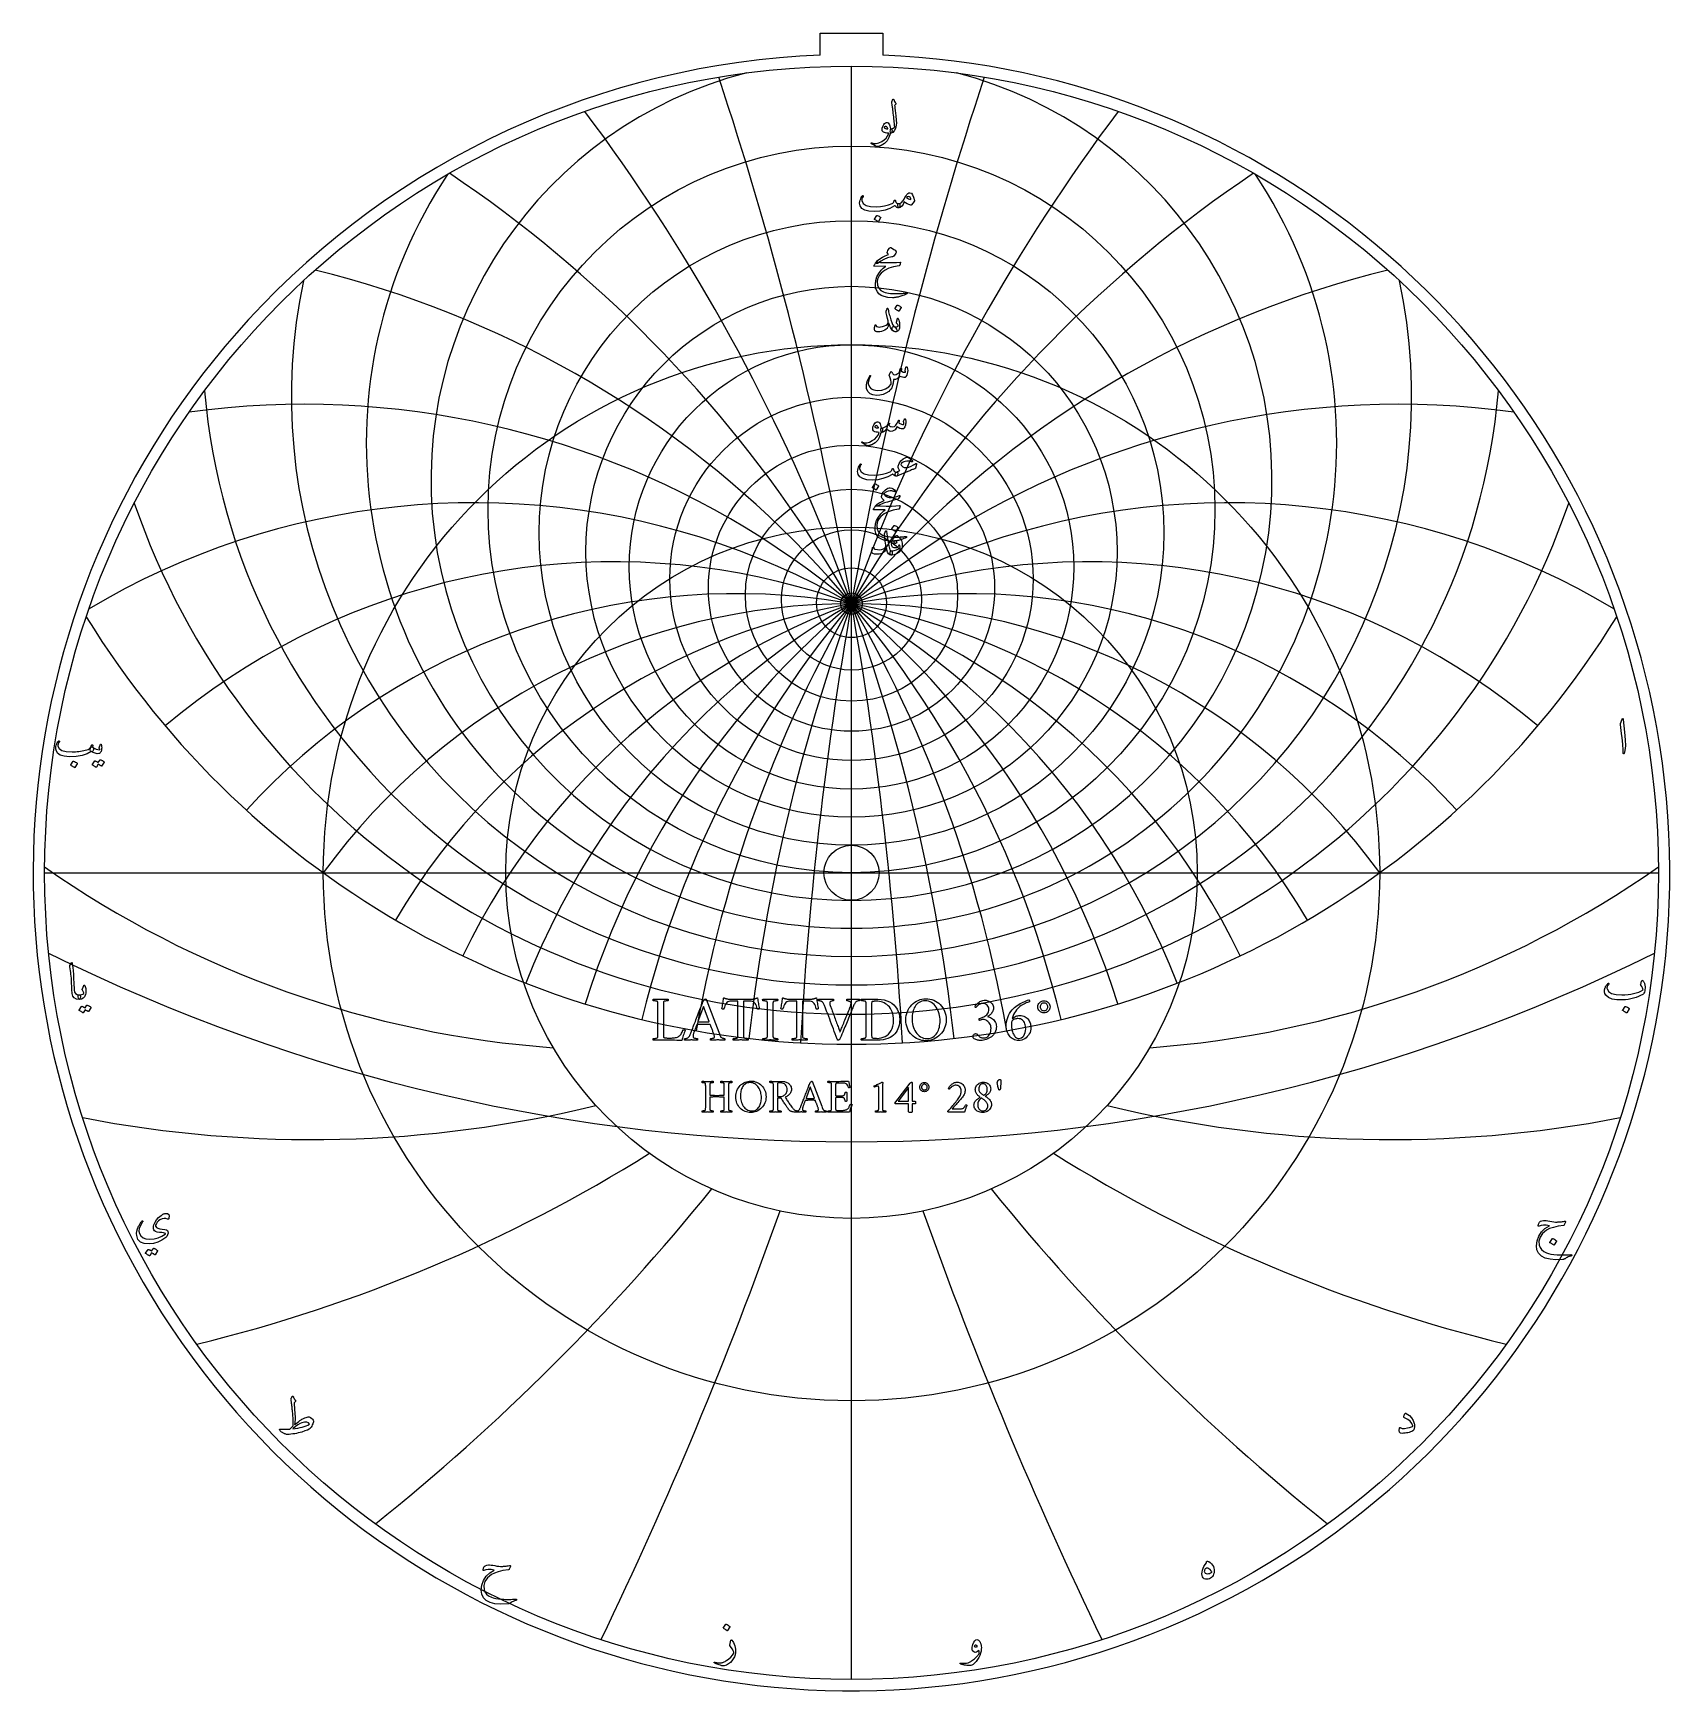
# Model space of a CAD drawing. Header units: millimetres. Extents: x -62 to 62, y -62 to 63.
import ezdxf

# ---------------------------------------------------------------- set-up
doc = ezdxf.new("R2010")
doc.units = ezdxf.units.MM
for name, color, linetype in [('CUT_INNER', 6, 'Continuous'), ('CUT_OUTER', 1, 'Continuous'), ('ENGRAVE', 7, 'Continuous'), ('ENGRAVE_FINE', 8, 'Continuous'), ('TEXT', 5, 'Continuous')]:
    doc.layers.add(name, color=color, linetype=linetype)

msp = doc.modelspace()

# ---------------------------------------------------------------- linework, layer by layer
at = {"layer": 'CUT_INNER'}
msp.add_circle((0, 0), 2.075, dxfattribs=at)
at = {"layer": 'CUT_OUTER'}
for points in [[(-2.3625, 63.2325), (2.3625, 63.2325), (2.3625, 61.567)], [(-2.3625, 61.567), (-2.3625, 63.2325)]]:
    msp.add_lwpolyline(points, dxfattribs=at)
for centre, radius, start, end in [((-0.0002, -0.0002), 61.6124, 137.460696, 87.802279), ((-0.0008, 0.0012), 61.6111, 92.196778, 137.461198)]:
    msp.add_arc(centre, radius, start, end, dxfattribs=at)
at = {"layer": 'ENGRAVE'}
for points in [[(0, -60.75), (0, 60.75)], [(-60.75, 0), (60.75, 0)], [(0, -60.75), (0, -26.0306)]]:
    msp.add_lwpolyline(points, dxfattribs=at)
for centre, radius in [((0, 0), 60.75), ((0, 27.3668), 27.3668), ((0, 25.5957), 23.5116), ((0, 24.1723), 19.9927), ((0, 0), 39.7663), ((0, 23.0323), 16.734), ((0, 22.1292), 13.6766), ((0, 21.4287), 10.7734), ((0, 20.9064), 7.9855), ((0, 0), 26.0306), ((0, 20.5447), 5.2798), ((0, 20.3321), 2.627), ((0, 20.2619), 0.81)]:
    msp.add_circle(centre, radius, dxfattribs=at)
for centre, radius, start, end in [((0, 29.5753), 31.6594, 104.436571, 75.563429), ((0, 32.3488), 36.5284, 146.343028, 33.656972), ((0, 35.8737), 42.1721, 168.076059, 11.923941), ((0, 40.432), 48.8846, 184.845211, 355.154789), ((0, 46.4697), 57.1251, 199.041634, 340.958366), ((0, -28.8919), 49.1539, 36, 144), ((0, -28.8919), 49.1539, 36, 144), ((0, 54.7336), 67.6545, 211.615649, 328.384351), ((-16.9089, 63.1047), 76.4819, 235.026154, 265.845624), ((16.9089, 63.1047), 76.4819, 274.154376, 304.973846), ((-40.6542, 70.4152), 90.512, 259.026824, 283.6824), ((40.6542, 70.4152), 90.512, 256.3176, 280.973176), ((-76.3994, 76.3994), 115.1308, 283.613701, 302.105382), ((76.3994, 76.3994), 115.1308, 237.894618, 256.386299), ((-140.0162, 80.8384), 166.4955, 308.729876, 321.057664), ((140.0162, 80.8384), 166.4955, 218.942336, 231.270124), ((-311.8838, 83.569), 325.3255, 334.253386, 340.41728), ((311.8838, 83.569), 325.3255, 199.58272, 205.746614)]:
    msp.add_arc(centre, radius, start, end, dxfattribs=at)
at = {"layer": 'ENGRAVE_FINE'}
for centre, radius, start, end in [((-278.7654, -28.8919), 283.0658, 3.256593, 18.285878), ((-278.7654, -28.8919), 283.0658, 3.256593, 18.285878), ((278.7654, -28.8919), 283.0658, 161.714122, 176.743407), ((278.7654, -28.8919), 283.0658, 161.714122, 176.743407), ((-135.0491, -28.8919), 143.7163, 6.558023, 36.869498), ((-135.0491, -28.8919), 143.7163, 6.558023, 36.869498), ((135.0491, -28.8919), 143.7163, 143.130502, 173.441977), ((135.0491, -28.8919), 143.7163, 143.130502, 173.441977), ((-85.137, -28.8919), 98.3077, 9.951474, 56.069558), ((-85.137, -28.8919), 98.3077, 9.951474, 56.069558), ((85.137, -28.8919), 98.3077, 123.930442, 170.048526), ((85.137, -28.8919), 98.3077, 123.930442, 170.048526), ((-58.5793, -28.8919), 76.4698, 13.489072, 76.236453), ((-58.5793, -28.8919), 76.4698, 13.489072, 76.236453), ((58.5793, -28.8919), 76.4698, 103.763547, 166.510928), ((58.5793, -28.8919), 76.4698, 103.763547, 166.510928), ((-41.245, -28.8919), 64.1658, 17.231004, 97.725349), ((-41.245, -28.8919), 64.1658, 17.231004, 97.725349), ((41.245, -28.8919), 64.1658, 82.274651, 162.768996), ((41.245, -28.8919), 64.1658, 82.274651, 162.768996), ((-28.379, -28.8919), 56.758, 21.249547, 120.755909), ((-28.379, -28.8919), 56.758, 21.249547, 120.755909), ((28.379, -28.8919), 56.758, 59.244091, 158.750453), ((28.379, -28.8919), 56.758, 59.244091, 158.750453), ((-17.8905, -28.8919), 52.3084, 25.634518, 130.214249), ((-17.8905, -28.8919), 52.3084, 25.634518, 130.214249), ((17.8905, -28.8919), 52.3084, 49.785751, 154.365482), ((17.8905, -28.8919), 52.3084, 49.785751, 154.365482), ((-8.6672, -28.8919), 49.9121, 30.500929, 137.66478), ((-8.6672, -28.8919), 49.9121, 30.500929, 137.66478), ((8.6672, -28.8919), 49.9121, 42.33522, 149.499071), ((8.6672, -28.8919), 49.9121, 42.33522, 149.499071), ((0, 115.4063), 135.6683, 243.541053, 296.458947)]:
    msp.add_arc(centre, radius, start, end, dxfattribs=at)
at = {"layer": 'TEXT'}
for points in [[(3.0359, 58.0701), (3.0601, 58.1287), (3.079, 58.1752), (3.0925, 58.2095), (3.1005, 58.2318), (3.1068, 58.2459), (3.1149, 58.256), (3.1248, 58.2621), (3.1365, 58.2641), (3.1497, 58.2618), (3.1607, 58.2551), (3.1695, 58.2439), (3.176, 58.2282), (3.2058, 58.1511), (3.2416, 58.0818), (3.2831, 58.02), (3.3305, 57.9659), (3.3437, 57.9486), (3.3475, 57.9291), (3.3419, 57.9073), (3.3269, 57.8833), (3.2478, 57.7719), (3.2532, 57.722), (3.2586, 57.6731), (3.264, 57.625), (3.2694, 57.5779), (3.2748, 57.5316), (3.2802, 57.4863), (3.2856, 57.4418), (3.291, 57.3982), (3.3406, 56.995), (3.3709, 56.6797), (3.3819, 56.4525), (3.3736, 56.3132), (3.3058, 56.0606), (3.2173, 55.874), (3.1082, 55.7534), (2.9784, 55.6989), (2.9748, 55.6989), (2.9712, 55.6989), (2.9676, 55.6989), (2.964, 55.6989), (2.9427, 55.7191), (2.929, 55.7653), (2.9229, 55.8376), (2.9245, 55.936), (2.9279, 55.9724), (2.938, 55.9989), (2.9548, 56.0155), (2.9784, 56.0222), (3.0695, 56.0404), (3.1454, 56.0734), (3.2061, 56.1212), (3.2514, 56.1839), (3.2484, 56.2591), (3.2429, 56.3447), (3.2349, 56.4406), (3.2245, 56.5468), (3.2118, 56.6629), (3.1971, 56.7884), (3.1804, 56.9233), (3.1616, 57.0677), (3.1443, 57.2096), (3.1284, 57.3372), (3.1138, 57.4503), (3.1005, 57.5491), (3.0891, 57.6336), (3.0799, 57.7036), (3.0729, 57.7593), (3.0682, 57.8006), (3.0323, 58.0054), (3.0312, 58.0256), (3.0314, 58.0431), (3.0329, 58.058), (3.0359, 58.0701)], [(2.9065, 55.6594), (2.8223, 55.3636), (2.6811, 55.116), (2.4828, 54.9163), (2.2275, 54.7648), (2.1918, 54.7494), (2.1565, 54.7356), (2.1217, 54.7233), (2.0874, 54.7127), (2.0537, 54.7038), (2.0209, 54.6969), (1.989, 54.6921), (1.958, 54.6893), (1.8808, 54.7003), (1.7784, 54.7405), (1.6509, 54.8099), (1.4982, 54.9085), (1.4818, 54.9226), (1.4721, 54.9363), (1.4692, 54.9496), (1.473, 54.9624), (1.4816, 54.9722), (1.4928, 54.9767), (1.5067, 54.9758), (1.5233, 54.9695), (1.6821, 54.9181), (1.8601, 54.9184), (2.0575, 54.9702), (2.2742, 55.0737), (2.4511, 55.1939), (2.5976, 55.3351), (2.7134, 55.4975), (2.7987, 55.6809), (2.7981, 55.6874), (2.7961, 55.6926), (2.7927, 55.6964), (2.788, 55.6989), (2.6642, 55.7061), (2.5589, 55.7204), (2.472, 55.742), (2.4035, 55.7707), (2.3506, 55.8152), (2.3173, 55.8767), (2.3038, 55.9553), (2.3101, 56.051), (2.3122, 56.0637), (2.3146, 56.0766), (2.3175, 56.0897), (2.3209, 56.1031), (2.3247, 56.1169), (2.329, 56.1314), (2.3337, 56.1465), (2.3389, 56.1623), (2.3811, 56.265), (2.4323, 56.3501), (2.4925, 56.4176), (2.5616, 56.4677), (2.6324, 56.4951), (2.6973, 56.4947), (2.7563, 56.4664), (2.8095, 56.4102), (2.856, 56.3321), (2.8913, 56.2414), (2.9153, 56.1381), (2.9281, 56.0222), (2.9352, 56.0223), (2.942, 56.0227), (2.9486, 56.0232), (2.955, 56.024), (2.9614, 56.0248), (2.9681, 56.0254), (2.9749, 56.0257), (2.982, 56.0258), (3.0062, 56.0207), (3.0251, 56.0052), (3.0386, 55.9793), (3.0466, 55.9432), (3.05, 55.9034), (3.0493, 55.8632), (3.0446, 55.8226), (3.0359, 55.7815), (3.0244, 55.7454), (3.0116, 55.7195), (2.9975, 55.704), (2.982, 55.6989), (2.9137, 55.6989), (2.9133, 55.6924), (2.9119, 55.6836), (2.9097, 55.6726), (2.9065, 55.6594)], [(2.7341, 56.0617), (2.6964, 56.1275), (2.655, 56.174), (2.6101, 56.2012), (2.5616, 56.209), (2.5327, 56.2014), (2.5068, 56.1893), (2.4842, 56.1727), (2.4646, 56.1516), (2.4583, 56.1403), (2.4574, 56.1282), (2.4619, 56.1152), (2.4718, 56.1013), (2.5089, 56.0687), (2.5625, 56.0465), (2.6328, 56.0346), (2.7197, 56.033), (2.7287, 56.0348), (2.7341, 56.0402), (2.7359, 56.0492), (2.7341, 56.0617)], [(4.3975, 51.215), (4.51, 51.1751), (4.6032, 51.0623), (4.6771, 50.8769), (4.7316, 50.6186), (4.7337, 50.6), (4.7325, 50.5836), (4.7283, 50.5695), (4.7209, 50.5576), (4.5233, 50.3097), (4.5096, 50.2946), (4.4936, 50.2854), (4.4754, 50.2821), (4.455, 50.2845), (4.3207, 50.3303), (4.1945, 50.3887), (4.0764, 50.4597), (3.9664, 50.5432), (3.8777, 50.3373), (3.7805, 50.1902), (3.6747, 50.102), (3.5604, 50.0725), (3.5476, 50.0773), (3.5344, 50.0914), (3.5207, 50.115), (3.5065, 50.148), (3.4847, 50.2297), (3.4769, 50.2953), (3.4829, 50.3447), (3.5029, 50.3779), (3.5146, 50.3858), (3.5281, 50.3914), (3.5433, 50.3948), (3.5604, 50.3959), (3.6421, 50.4098), (3.7221, 50.448), (3.8002, 50.5104), (3.8766, 50.5971), (3.91, 50.6474), (3.9601, 50.73), (4.0268, 50.845), (4.1101, 50.9923), (4.1752, 51.0897), (4.2448, 51.1594), (4.3189, 51.2011), (4.3975, 51.215)], [(0.8191, 50.9851), (0.8319, 50.999), (0.8452, 51.0049), (0.8589, 51.0026), (0.873, 50.9923), (0.8838, 50.9788), (0.8874, 50.9635), (0.8838, 50.9465), (0.873, 50.9276), (0.8182, 50.8427), (0.7832, 50.7642), (0.7679, 50.6918), (0.7724, 50.6258), (0.8849, 50.4089), (1.1039, 50.2576), (1.4292, 50.1718), (1.861, 50.1516), (2.1815, 50.1752), (2.4889, 50.2243), (2.7833, 50.2991), (3.0646, 50.3995), (3.1142, 50.4289), (3.1553, 50.474), (3.1879, 50.5349), (3.2119, 50.6115), (3.22, 50.6332), (3.2335, 50.6483), (3.2523, 50.6566), (3.2766, 50.6582), (3.2939, 50.6508), (3.3062, 50.6357), (3.3136, 50.613), (3.3161, 50.5827), (3.3329, 50.5077), (3.3799, 50.4516), (3.4569, 50.4143), (3.564, 50.3959), (3.6026, 50.3874), (3.6287, 50.3654), (3.6421, 50.3299), (3.643, 50.2809), (3.63, 50.1898), (3.6125, 50.1246), (3.5905, 50.0856), (3.564, 50.0725), (3.4852, 50.0829), (3.4104, 50.1139), (3.3397, 50.1655), (3.273, 50.2378), (3.2674, 50.2407), (3.2577, 50.2387), (3.244, 50.2318), (3.2263, 50.2199), (2.8913, 50.0312), (2.5257, 49.8965), (2.1296, 49.8157), (1.703, 49.7887), (1.3087, 49.8157), (1.0024, 49.8965), (0.7841, 50.0312), (0.6539, 50.2199), (0.6242, 50.3252), (0.6144, 50.4327), (0.6242, 50.5425), (0.6539, 50.6546), (0.6938, 50.7588), (0.7347, 50.8486), (0.7765, 50.924), (0.8191, 50.9851)], [(4.1388, 50.863), (4.2062, 50.8068), (4.2825, 50.7606), (4.3679, 50.7242), (4.4622, 50.6977), (4.457, 50.7684), (4.4379, 50.8261), (4.4049, 50.8708), (4.358, 50.9025), (4.3039, 50.9189), (4.2493, 50.9177), (4.1943, 50.8991), (4.1388, 50.863)], [(1.9077, 49.4941), (1.9122, 49.4986), (1.9185, 49.5013), (1.9266, 49.5022), (1.9365, 49.5013), (2.0063, 49.473), (2.0721, 49.4384), (2.1339, 49.3976), (2.1916, 49.3504), (2.1972, 49.3432), (2.1997, 49.336), (2.199, 49.3289), (2.1952, 49.3217), (2.0263, 49.0486), (2.02, 49.0421), (2.0119, 49.0405), (2.0021, 49.0439), (1.9904, 49.0522), (1.9803, 49.0594), (1.9643, 49.0702), (1.9426, 49.0845), (1.9149, 49.1025), (1.881, 49.1241), (1.8404, 49.1492), (1.793, 49.178), (1.7389, 49.2103), (1.7317, 49.2157), (1.7281, 49.2211), (1.7281, 49.2265), (1.7317, 49.2318)], [(3.0323, 46.3841), (2.7184, 46.3021), (2.4413, 46.1964), (2.201, 46.0668), (1.9976, 45.9134), (1.9664, 45.8898), (1.9374, 45.8766), (1.9107, 45.8737), (1.8862, 45.8811), (1.8577, 45.915), (1.8619, 45.9628), (1.899, 46.0246), (1.9688, 46.1002), (2.1339, 46.2372), (2.3236, 46.3607), (2.538, 46.4707), (2.7772, 46.5673), (2.7089, 46.6679), (2.6961, 46.6931), (2.6901, 46.7182), (2.6907, 46.7433), (2.6981, 46.7685), (2.7464, 46.8644), (2.7907, 46.9436), (2.8309, 47.0063), (2.867, 47.0523), (2.8901, 47.0741), (2.9128, 47.0856), (2.935, 47.0867), (2.9568, 47.0775), (3.0832, 47.0061), (3.1895, 46.9392), (3.2755, 46.8767), (3.3413, 46.8188), (3.354, 46.8002), (3.3601, 46.7766), (3.3594, 46.7481), (3.352, 46.7146), (3.3289, 46.6623), (3.2918, 46.5987), (3.2409, 46.524), (3.176, 46.438), (3.1589, 46.4252), (3.1293, 46.4119), (3.0871, 46.3982), (3.0323, 46.3841)], [(2.1844, 45.9673), (2.6454, 45.9511), (3.044, 45.9494), (3.3801, 45.9619), (3.6538, 45.9889), (3.6622, 45.9899), (3.6695, 45.9893), (3.6757, 45.9872), (3.6808, 45.9835), (3.6845, 45.9784), (3.6866, 45.9723), (3.6872, 45.965), (3.6862, 45.9565), (3.6791, 45.9238), (3.6722, 45.8937), (3.6656, 45.8663), (3.6592, 45.8416), (3.653, 45.8196), (3.6471, 45.8003), (3.6414, 45.7836), (3.6359, 45.7697), (3.6242, 45.7475), (3.6107, 45.7311), (3.5954, 45.7205), (3.5784, 45.7158), (3.1634, 45.6406), (2.8023, 45.5227), (2.4952, 45.3622), (2.2419, 45.1589), (2.1139, 45.0128), (2.0209, 44.8581), (1.963, 44.6948), (1.9401, 44.523), (1.9621, 44.2534), (2.0497, 44.0335), (2.2028, 43.8635), (2.4215, 43.7434), (2.5349, 43.707), (2.6595, 43.6769), (2.7954, 43.6531), (2.9425, 43.6356), (3.1005, 43.6242), (3.2694, 43.6186), (3.449, 43.6188), (3.6394, 43.6248), (3.7071, 43.6287), (3.7737, 43.6329), (3.8392, 43.6376), (3.9035, 43.6428), (3.9663, 43.6484), (4.027, 43.6545), (4.0857, 43.661), (4.1424, 43.668), (4.1597, 43.6689), (4.1721, 43.6644), (4.1795, 43.6545), (4.182, 43.6392), (4.1806, 43.6215), (4.1766, 43.6078), (4.1698, 43.5981), (4.1604, 43.5925), (4.0589, 43.5496), (3.9628, 43.5108), (3.8721, 43.476), (3.7868, 43.4452), (3.707, 43.4183), (3.6332, 43.3949), (3.5651, 43.3752), (3.5029, 43.359), (3.4444, 43.3471), (3.3875, 43.3365), (3.3322, 43.3273), (3.2784, 43.3195), (3.2259, 43.3134), (3.1746, 43.3096), (3.1245, 43.308), (3.0754, 43.3087), (2.7404, 43.3347), (2.461, 43.3913), (2.2374, 43.4784), (2.0694, 43.5961), (1.9461, 43.7432), (1.8601, 43.915), (1.8114, 44.1114), (1.8, 44.3326), (1.8352, 44.607), (1.9194, 44.8733), (2.0526, 45.1316), (2.2347, 45.3817), (2.3059, 45.4574), (2.3865, 45.5299), (2.4765, 45.5993), (2.576, 45.6655), (1.7066, 45.6727), (1.6857, 45.6817), (1.6769, 45.6979), (1.6803, 45.7212), (1.6958, 45.7518), (1.725, 45.7962), (1.7515, 45.8362), (1.7753, 45.8717), (1.7964, 45.9026), (1.8148, 45.9289), (1.8305, 45.9503), (1.8435, 45.9666), (1.8539, 45.9781), (1.8772, 45.9801), (1.9401, 45.979), (2.0425, 45.9747), (2.1844, 45.9673)], [(2.7538, 42.4345), (2.7745, 42.3403), (2.7969, 42.2446), (2.8212, 42.1472), (2.8472, 42.0483), (2.8751, 41.9474), (2.9047, 41.844), (2.9362, 41.7381), (2.9694, 41.6297), (3.0365, 41.4348), (3.0978, 41.2884), (3.1533, 41.1905), (3.2029, 41.1411), (3.2463, 41.1117), (3.2901, 41.0702), (3.3343, 41.0165), (3.379, 40.9507), (3.4212, 40.8692), (3.4329, 40.8079), (3.414, 40.7668), (3.3646, 40.7459), (3.205, 40.7621), (3.0637, 40.8681), (2.9409, 41.0639), (2.8365, 41.3495), (2.8342, 41.3542), (2.8311, 41.3576), (2.827, 41.3596), (2.8221, 41.3603), (2.8185, 41.3596), (2.8149, 41.3576), (2.8113, 41.3542), (2.8077, 41.3495), (2.7976, 41.3033), (2.7853, 41.2543), (2.7707, 41.2027), (2.7538, 41.1483), (2.7354, 41.0969), (2.7161, 41.054), (2.6959, 41.0196), (2.6748, 40.9938), (2.5989, 40.9276), (2.5041, 40.869), (2.3905, 40.818), (2.258, 40.7747), (2.1233, 40.7426), (2.0065, 40.7289), (1.9077, 40.7336), (1.8269, 40.7567), (1.7577, 40.8146), (1.7263, 40.9166), (1.7326, 41.0625), (1.7766, 41.2525), (1.7809, 41.2588), (1.7865, 41.2633), (1.7935, 41.266), (1.8018, 41.2669), (1.8116, 41.2658), (1.8197, 41.2624), (1.826, 41.2568), (1.8305, 41.2489), (1.8476, 41.2092), (1.8664, 41.1762), (1.8871, 41.1499), (1.9095, 41.1304), (1.9796, 41.1043), (2.0748, 41.098), (2.1952, 41.1115), (2.3407, 41.1447), (2.4958, 41.1946), (2.6164, 41.2507), (2.7024, 41.3131), (2.7538, 41.3818), (2.7624, 41.4515), (2.7484, 41.5705), (2.7121, 41.7389), (2.6532, 41.9567), (2.6249, 42.0714), (2.6083, 42.1642), (2.6034, 42.2349), (2.6101, 42.2836), (2.6784, 42.4776), (2.6858, 42.4981), (2.6937, 42.5127), (2.702, 42.5214), (2.7107, 42.5243), (2.7215, 42.5187), (2.7323, 42.5019), (2.7431, 42.4738), (2.7538, 42.4345)], [(3.4472, 42.7435), (3.4517, 42.748), (3.458, 42.7507), (3.4661, 42.7516), (3.476, 42.7507), (3.5458, 42.7224), (3.6116, 42.6878), (3.6734, 42.6469), (3.7311, 42.5998), (3.7367, 42.5926), (3.7391, 42.5854), (3.7385, 42.5782), (3.7347, 42.571), (3.5658, 42.298), (3.5595, 42.2915), (3.5514, 42.2899), (3.5415, 42.2933), (3.5299, 42.3016), (3.5198, 42.3088), (3.5038, 42.3195), (3.482, 42.3339), (3.4544, 42.3519), (3.4205, 42.3734), (3.3799, 42.3986), (3.3325, 42.4273), (3.2784, 42.4597), (3.2712, 42.4651), (3.2676, 42.4704), (3.2676, 42.4758), (3.2712, 42.4812)], [(3.4796, 41.2741), (3.4585, 41.3093), (3.4383, 41.3396), (3.4189, 41.365), (3.4005, 41.3854), (3.3873, 41.403), (3.3799, 41.4232), (3.3783, 41.4461), (3.3826, 41.4717), (3.458, 41.7447), (3.4686, 41.7685), (3.4823, 41.7752), (3.4991, 41.7649), (3.5191, 41.7375), (3.5492, 41.6794), (3.5748, 41.6091), (3.5959, 41.5267), (3.6125, 41.4321), (3.6222, 41.3414), (3.626, 41.2525), (3.624, 41.1654), (3.6161, 41.0801), (3.6033, 41.0057), (3.5865, 40.9408), (3.5656, 40.8854), (3.5406, 40.8393), (3.5099, 40.8052), (3.4679, 40.7783), (3.4147, 40.7585), (3.3502, 40.7459), (3.2842, 40.7435), (3.2227, 40.754), (3.1657, 40.7776), (3.1131, 40.8142), (3.0725, 40.8607), (3.0511, 40.9139), (3.0491, 40.9738), (3.0664, 41.0405), (3.094, 41.0951), (3.1266, 41.1295), (3.1641, 41.1436), (3.2065, 41.1375), (3.3044, 41.114), (3.3898, 41.1115), (3.4625, 41.1301), (3.5227, 41.1699), (3.524, 41.1804), (3.5173, 41.2013), (3.5025, 41.2325), (3.4796, 41.2741)], [(4.0993, 38.0752), (4.1056, 38.0909), (4.1137, 38.1021), (4.1236, 38.1088), (4.1352, 38.1111), (4.1503, 38.1093), (4.1631, 38.1039), (4.1736, 38.0949), (4.182, 38.0823), (4.2024, 38.0374), (4.217, 37.9817), (4.2257, 37.9153), (4.2287, 37.838), (4.2208, 37.7118), (4.1972, 37.5919), (4.1579, 37.4783), (4.1029, 37.371), (4.084, 37.3452), (4.0634, 37.3252), (4.0409, 37.311), (4.0167, 37.3027), (3.9289, 37.2971), (3.8344, 37.3126), (3.7331, 37.3492), (3.6251, 37.4069), (3.5341, 37.2823), (3.4266, 37.1994), (3.3024, 37.1583), (3.1616, 37.159), (3.157, 37.0832), (3.1504, 37.0104), (3.1417, 36.9404), (3.1311, 36.8734), (3.1184, 36.8088), (3.1037, 36.7463), (3.087, 36.6858), (3.0682, 36.6273), (3.0246, 36.5217), (2.9658, 36.4243), (2.8917, 36.3349), (2.8023, 36.2536), (2.5933, 36.1144), (2.3721, 36.0165), (2.1388, 35.9599), (1.8934, 35.9447), (1.617, 35.9822), (1.3985, 36.0803), (1.2379, 36.239), (1.1353, 36.4584), (1.1214, 36.5375), (1.1191, 36.6309), (1.1286, 36.7387), (1.1497, 36.8608), (1.1836, 36.9946), (1.2314, 37.1339), (1.2932, 37.2785), (1.3688, 37.4285), (1.3749, 37.4379), (1.3823, 37.4446), (1.3911, 37.4487), (1.4012, 37.45), (1.4113, 37.4491), (1.42, 37.4464), (1.4274, 37.4419), (1.4335, 37.4357), (1.4375, 37.4264), (1.4389, 37.4168), (1.4375, 37.4067), (1.4335, 37.3961), (1.3374, 37.1965), (1.2754, 37.0324), (1.2476, 36.9037), (1.2539, 36.8105), (1.3446, 36.6051), (1.4874, 36.4557), (1.6823, 36.3625), (1.9293, 36.3255), (2.2747, 36.3475), (2.567, 36.4351), (2.8064, 36.5882), (2.9928, 36.8069), (2.9921, 36.9511), (2.9685, 37.1033), (2.922, 37.2636), (2.8526, 37.4321), (2.8439, 37.4491), (2.8392, 37.4644), (2.8385, 37.4779), (2.8419, 37.4895), (2.8612, 37.5296), (2.8796, 37.5672), (2.8971, 37.6024), (2.9137, 37.635), (2.9294, 37.6648), (2.9443, 37.6912), (2.9582, 37.7142), (2.9712, 37.7338), (2.9786, 37.7422), (2.9865, 37.7455), (2.9948, 37.744), (3.0035, 37.7374), (3.008, 37.7325), (3.0143, 37.7249), (3.0224, 37.7145), (3.0323, 37.7015), (3.0435, 37.6858), (3.0556, 37.6674), (3.0687, 37.6463), (3.0826, 37.6225), (3.1109, 37.5767), (3.1347, 37.5434), (3.154, 37.5228), (3.1688, 37.5147), (3.2622, 37.5068), (3.3556, 37.5228), (3.449, 37.5625), (3.5424, 37.6261), (3.5764, 37.6683), (3.6098, 37.7374), (3.6428, 37.8335), (3.6754, 37.9566), (3.6785, 37.9683), (3.6844, 37.9782), (3.6929, 37.9862), (3.7041, 37.9925), (3.7147, 37.9966), (3.7248, 37.9979), (3.7344, 37.9966), (3.7436, 37.9925), (3.7573, 37.9701), (3.7625, 37.9279), (3.7591, 37.8659), (3.7472, 37.7841), (3.8198, 37.7397), (3.8972, 37.7105), (3.9796, 37.6966), (4.067, 37.6979), (4.0659, 37.7242), (4.0625, 37.7455), (4.0569, 37.7619), (4.049, 37.7734), (4.04, 37.7841), (4.0346, 37.7949), (4.0329, 37.8057), (4.0346, 37.8165)], [(2.2006, 33.1278), (2.1163, 32.8321), (1.9751, 32.5844), (1.7768, 32.3848), (1.5215, 32.2333), (1.4858, 32.2179), (1.4506, 32.2041), (1.4158, 32.1918), (1.3814, 32.1812), (1.3477, 32.1723), (1.3149, 32.1654), (1.2831, 32.1606), (1.2521, 32.1578), (1.1748, 32.1688), (1.0724, 32.209), (0.9449, 32.2784), (0.7922, 32.377), (0.7758, 32.3911), (0.7662, 32.4048), (0.7632, 32.4181), (0.7671, 32.4309), (0.7756, 32.4407), (0.7868, 32.4452), (0.8007, 32.4443), (0.8173, 32.438), (0.9761, 32.3866), (1.1542, 32.3868), (1.3515, 32.4387), (1.5682, 32.5422), (1.7452, 32.6624), (1.8916, 32.8036), (2.0074, 32.966), (2.0928, 33.1494), (2.0921, 33.1559), (2.0901, 33.1611), (2.0867, 33.1649), (2.082, 33.1674), (1.9583, 33.1746), (1.853, 33.1889), (1.7661, 33.2105), (1.6976, 33.2392), (1.6446, 33.2837), (1.6113, 33.3452), (1.5979, 33.4238), (1.6042, 33.5195), (1.6062, 33.5321), (1.6087, 33.5451), (1.6116, 33.5582), (1.6149, 33.5716), (1.6188, 33.5854), (1.623, 33.5998), (1.6277, 33.615), (1.6329, 33.6308), (1.6751, 33.7335), (1.7263, 33.8186), (1.7865, 33.8861), (1.8557, 33.9362), (1.9264, 33.9636), (1.9913, 33.9632), (2.0503, 33.9349), (2.1036, 33.8787), (2.15, 33.8006), (2.1853, 33.7099), (2.2093, 33.6066), (2.2221, 33.4907), (2.2292, 33.4908), (2.236, 33.4912), (2.2427, 33.4917), (2.2491, 33.4925), (2.2555, 33.4933), (2.2621, 33.4939), (2.2689, 33.4942), (2.276, 33.4943), (2.3003, 33.4891), (2.3191, 33.4737), (2.3326, 33.4478), (2.3407, 33.4117), (2.344, 33.3719), (2.3434, 33.3317), (2.3387, 33.2911), (2.3299, 33.25), (2.3184, 33.2139), (2.3056, 33.188), (2.2915, 33.1725), (2.276, 33.1674), (2.2077, 33.1674), (2.2073, 33.1609), (2.2059, 33.1521), (2.2037, 33.1411), (2.2006, 33.1278)], [(4.0149, 34.1913), (4.0227, 34.1967), (4.032, 34.1949), (4.0425, 34.1859), (4.0544, 34.1697), (4.0672, 34.1424), (4.0769, 34.1033), (4.0834, 34.0525), (4.0867, 33.9901), (4.0879, 33.9192), (4.084, 33.85), (4.0753, 33.7826), (4.0616, 33.7171), (4.0216, 33.5895), (3.9772, 33.4979), (3.9282, 33.4422), (3.8748, 33.4225), (3.7484, 33.4299), (3.6314, 33.4629), (3.5238, 33.5215), (3.4257, 33.6057), (3.3583, 33.473), (3.2784, 33.3695), (3.1859, 33.2951), (3.0808, 33.25), (2.9705, 33.2401), (2.8589, 33.268), (2.746, 33.3335), (2.6317, 33.4368), (2.5392, 33.3189), (2.4485, 33.2347), (2.3595, 33.1842), (2.2724, 33.1674), (2.2549, 33.1773), (2.2383, 33.2069), (2.2226, 33.2563), (2.2077, 33.3255), (2.2024, 33.3937), (2.2113, 33.444), (2.2347, 33.4763), (2.2724, 33.4907), (2.4381, 33.5282), (2.5832, 33.6012), (2.7076, 33.7096), (2.8113, 33.8536), (2.8169, 33.8614), (2.823, 33.8671), (2.8295, 33.8704), (2.8365, 33.8715), (2.845, 33.8706), (2.8526, 33.868), (2.8594, 33.8635), (2.8652, 33.8572), (2.8686, 33.8379), (2.8607, 33.8051), (2.8416, 33.7588), (2.8113, 33.6991), (2.8511, 33.6531), (2.9128, 33.6192), (2.9966, 33.5974), (3.1023, 33.5877), (3.2341, 33.6153), (3.3493, 33.7054), (3.4479, 33.8579), (3.5299, 34.0727), (3.5339, 34.0837), (3.5389, 34.0916), (3.5447, 34.0963), (3.5514, 34.0979), (3.5615, 34.097), (3.5703, 34.0943), (3.5777, 34.0898), (3.5838, 34.0835), (3.5883, 34.0745), (3.5909, 34.0656), (3.5918, 34.0566), (3.5909, 34.0476), (3.555, 33.8967), (3.597, 33.8594), (3.6475, 33.8266), (3.7066, 33.7983), (3.7742, 33.7745), (3.84, 33.759), (3.89, 33.7557), (3.9244, 33.7644), (3.943, 33.7853), (3.9491, 33.8172), (3.9457, 33.8626), (3.9329, 33.9214), (3.9107, 33.9937), (3.9145, 34.0141), (3.9332, 34.0539), (3.9666, 34.1129), (4.0149, 34.1913)], [(2.0281, 33.5302), (1.9904, 33.596), (1.9491, 33.6425), (1.9042, 33.6697), (1.8557, 33.6775), (1.8267, 33.6699), (1.8009, 33.6578), (1.7782, 33.6412), (1.7586, 33.6201), (1.7524, 33.6088), (1.7515, 33.5967), (1.756, 33.5837), (1.7658, 33.5698), (1.8029, 33.5372), (1.8565, 33.515), (1.9268, 33.5031), (2.0137, 33.5015), (2.0227, 33.5033), (2.0281, 33.5087), (2.0299, 33.5177), (2.0281, 33.5302)], [(4.8897, 30.7589), (4.8179, 30.4715), (4.8098, 30.4576), (4.7963, 30.4446), (4.7774, 30.4325), (4.7532, 30.4212), (4.6994, 30.4022), (4.6423, 30.3813), (4.5818, 30.3582), (4.5179, 30.3332), (4.4506, 30.3064), (4.38, 30.278), (4.306, 30.248), (4.2287, 30.2164), (3.4023, 29.8572), (3.3646, 29.8655), (3.3341, 29.8904), (3.3107, 29.9319), (3.2945, 29.9901), (3.2918, 30.0518), (3.3089, 30.1042), (3.3457, 30.1471), (3.4023, 30.1805), (3.4094, 30.1838), (3.4234, 30.1899), (3.4444, 30.199), (3.4724, 30.211), (3.5071, 30.2258), (3.5483, 30.2429), (3.596, 30.2626), (3.6502, 30.2847), (3.5804, 30.3563), (3.5362, 30.4347), (3.5175, 30.5198), (3.5245, 30.6116), (3.5936, 30.8301), (3.7113, 31.0149), (3.8775, 31.166), (4.0921, 31.2835), (4.1391, 31.2945), (4.1936, 31.2916), (4.2558, 31.2747), (4.3257, 31.244), (4.3982, 31.202), (4.4649, 31.155), (4.5257, 31.1032), (4.5807, 31.0464), (4.5962, 31.0255), (4.6032, 31.0059), (4.6016, 30.9878), (4.5915, 30.9709), (4.5763, 30.9579), (4.5592, 30.9512), (4.5403, 30.9507), (4.5197, 30.9565), (4.4121, 30.9904), (4.2978, 31.0059), (4.1768, 31.003), (4.049, 30.9817), (3.9334, 30.9471), (3.8415, 30.9009), (3.7735, 30.8429), (3.7293, 30.7733), (3.7248, 30.7423), (3.7365, 30.7068), (3.7643, 30.6669), (3.8083, 30.6224), (3.8586, 30.582), (3.9089, 30.5506), (3.9592, 30.5281), (4.0095, 30.5146), (4.1602, 30.5108), (4.3212, 30.5425), (4.4925, 30.6096), (4.6742, 30.7122), (4.6937, 30.7246), (4.7128, 30.7365), (4.7314, 30.7479), (4.7496, 30.7589), (4.7671, 30.7693), (4.7837, 30.7787), (4.7995, 30.7872), (4.8143, 30.7949), (4.8554, 30.8142), (4.8816, 30.8146), (4.8931, 30.7962), (4.8897, 30.7589)], [(0.6611, 30.7697), (0.6739, 30.7836), (0.6871, 30.7895), (0.7008, 30.7872), (0.715, 30.7769), (0.7257, 30.7634), (0.7293, 30.7482), (0.7257, 30.7311), (0.715, 30.7122), (0.6602, 30.6274), (0.6251, 30.5488), (0.6099, 30.4765), (0.6144, 30.4104), (0.7269, 30.1935), (0.9458, 30.0422), (1.2712, 29.9564), (1.703, 29.9362), (2.0234, 29.9598), (2.3308, 30.009), (2.6252, 30.0837), (2.9065, 30.1841), (2.9562, 30.2135), (2.9972, 30.2587), (3.0298, 30.3195), (3.0538, 30.3961), (3.0619, 30.4179), (3.0754, 30.4329), (3.0942, 30.4412), (3.1185, 30.4428), (3.1358, 30.4354), (3.1481, 30.4203), (3.1556, 30.3976), (3.158, 30.3673), (3.1749, 30.2923), (3.2218, 30.2362), (3.2988, 30.1989), (3.4059, 30.1805), (3.4445, 30.172), (3.4706, 30.15), (3.4841, 30.1145), (3.485, 30.0655), (3.4719, 29.9744), (3.4544, 29.9093), (3.4324, 29.8702), (3.4059, 29.8572), (3.3271, 29.8675), (3.2523, 29.8985), (3.1816, 29.9501), (3.1149, 30.0224), (3.1093, 30.0253), (3.0996, 30.0233), (3.0859, 30.0164), (3.0682, 30.0045), (2.7332, 29.8158), (2.3676, 29.6811), (1.9715, 29.6003), (1.5449, 29.5733), (1.1506, 29.6003), (0.8443, 29.6811), (0.626, 29.8158), (0.4958, 30.0045), (0.4662, 30.1098), (0.4563, 30.2173), (0.4662, 30.3271), (0.4958, 30.4392), (0.5358, 30.5434), (0.5766, 30.6332), (0.6184, 30.7086), (0.6611, 30.7697)], [(1.7497, 29.2787), (1.7542, 29.2832), (1.7604, 29.2859), (1.7685, 29.2868), (1.7784, 29.2859), (1.8482, 29.2576), (1.914, 29.223), (1.9758, 29.1822), (2.0335, 29.135), (2.0391, 29.1278), (2.0416, 29.1207), (2.0409, 29.1135), (2.0371, 29.1063), (1.8682, 28.8332), (1.8619, 28.8267), (1.8539, 28.8251), (1.844, 28.8285), (1.8323, 28.8368), (1.8222, 28.844), (1.8063, 28.8548), (1.7845, 28.8692), (1.7569, 28.8871), (1.7229, 28.9087), (1.6823, 28.9338), (1.6349, 28.9626), (1.5808, 28.9949), (1.5736, 29.0003), (1.57, 29.0057), (1.57, 29.0111), (1.5736, 29.0165)], [(3.6448, 28.4137), (3.6478, 28.3883), (3.6314, 28.341), (3.5957, 28.2716), (3.5406, 28.1802), (3.529, 28.1654), (3.5155, 28.1532), (3.5002, 28.1438), (3.4832, 28.1371), (3.2532, 28.0737), (3.0484, 28.0167), (2.8688, 27.966), (2.7143, 27.9215), (2.585, 27.8836), (2.4808, 27.8523), (2.4017, 27.8279), (2.3479, 27.8101), (1.9131, 27.6161), (1.8826, 27.6139), (1.8592, 27.6179), (1.8431, 27.6282), (1.8341, 27.6449), (1.8339, 27.6509), (1.8368, 27.6583), (1.8429, 27.6671), (1.8521, 27.6772), (1.9405, 27.7603), (2.073, 27.8479), (2.2495, 27.9399), (2.47, 28.0365), (2.4101, 28.0877), (2.3595, 28.1371), (2.3184, 28.1847), (2.2868, 28.2305), (2.2672, 28.2806), (2.2625, 28.341), (2.2726, 28.4117), (2.2976, 28.4928), (2.338, 28.5772), (2.3946, 28.6616), (2.4673, 28.746), (2.5562, 28.8305), (2.653, 28.9034), (2.7458, 28.9535), (2.8344, 28.9807), (2.9191, 28.985), (3.0338, 28.9618), (3.1374, 28.914), (3.2297, 28.8415), (3.3107, 28.7442), (3.3179, 28.7321), (3.3215, 28.7209), (3.3215, 28.7106), (3.3179, 28.7011), (3.31, 28.6924), (3.3008, 28.6877), (3.2903, 28.687), (3.2784, 28.6904), (3.2255, 28.7072), (3.1746, 28.7218), (3.1258, 28.7341), (3.079, 28.7442), (3.0344, 28.7519), (2.9923, 28.7568), (2.9527, 28.7591), (2.9155, 28.7586), (2.7608, 28.7404), (2.6308, 28.6966), (2.5255, 28.6273), (2.4449, 28.5323), (2.5306, 28.4193), (2.6263, 28.3356), (2.7318, 28.281), (2.8472, 28.2556), (3.019, 28.2538), (3.2038, 28.2808), (3.4017, 28.3365), (3.6125, 28.4209), (3.6213, 28.4231), (3.6296, 28.4227), (3.6374, 28.4195), (3.6448, 28.4137)], [(2.1538, 27.6269), (2.6148, 27.6107), (3.0134, 27.6089), (3.3496, 27.6215), (3.6233, 27.6485), (3.6317, 27.6495), (3.639, 27.6489), (3.6452, 27.6468), (3.6502, 27.6431), (3.6539, 27.638), (3.6561, 27.6318), (3.6566, 27.6245), (3.6556, 27.6161), (3.6485, 27.5833), (3.6417, 27.5532), (3.6351, 27.5259), (3.6287, 27.5012), (3.6225, 27.4791), (3.6165, 27.4598), (3.6108, 27.4432), (3.6053, 27.4293), (3.5936, 27.4071), (3.5802, 27.3907), (3.5649, 27.3801), (3.5478, 27.3754), (3.1329, 27.3002), (2.7718, 27.1823), (2.4646, 27.0217), (2.2113, 26.8185), (2.0833, 26.6724), (1.9904, 26.5176), (1.9324, 26.3544), (1.9095, 26.1826), (1.9315, 25.9129), (2.0191, 25.6931), (2.1723, 25.5231), (2.391, 25.403), (2.5044, 25.3666), (2.629, 25.3365), (2.7648, 25.3127), (2.9119, 25.2952), (3.07, 25.2838), (3.2389, 25.2781), (3.4185, 25.2784), (3.6089, 25.2844), (3.6766, 25.2882), (3.7432, 25.2925), (3.8086, 25.2972), (3.873, 25.3024), (3.9357, 25.308), (3.9965, 25.3141), (4.0552, 25.3206), (4.1119, 25.3275), (4.1292, 25.3284), (4.1415, 25.324), (4.1489, 25.3141), (4.1514, 25.2988), (4.1501, 25.2811), (4.146, 25.2674), (4.1393, 25.2577), (4.1299, 25.2521), (4.0284, 25.2092), (3.9323, 25.1704), (3.8415, 25.1356), (3.7562, 25.1048), (3.6765, 25.0778), (3.6026, 25.0545), (3.5346, 25.0347), (3.4724, 25.0186), (3.4139, 25.0067), (3.357, 24.9961), (3.3016, 24.9869), (3.2478, 24.979), (3.1954, 24.973), (3.1441, 24.9692), (3.0939, 24.9676), (3.0448, 24.9683), (2.7098, 24.9943), (2.4305, 25.0509), (2.2068, 25.138), (2.0389, 25.2557), (1.9156, 25.4028), (1.8296, 25.5745), (1.7809, 25.771), (1.7694, 25.9922), (1.8047, 26.2666), (1.8889, 26.5329), (2.022, 26.7911), (2.2041, 27.0413), (2.2753, 27.117), (2.3559, 27.1895), (2.446, 27.2589), (2.5455, 27.3251), (1.676, 27.3323), (1.6551, 27.3413), (1.6464, 27.3574), (1.6497, 27.3808), (1.6652, 27.4113), (1.6944, 27.4558), (1.7209, 27.4958), (1.7447, 27.5312), (1.7658, 27.5622), (1.7842, 27.5885), (1.8, 27.6098), (1.813, 27.6262), (1.8233, 27.6377), (1.8467, 27.6397), (1.9095, 27.6386), (2.0119, 27.6343), (2.1538, 27.6269)], [(2.9892, 24.2477), (3.0152, 24.2351), (3.0359, 24.2153), (3.0511, 24.1884), (3.061, 24.1543), (3.0675, 24.1121), (3.0691, 24.0716), (3.0657, 24.033), (3.0574, 23.9962), (3.0451, 23.9648), (3.0296, 23.9423), (3.0109, 23.9288), (2.9892, 23.9243), (2.8816, 23.9542), (2.7925, 24.0294), (2.7217, 24.15), (2.6694, 24.3159), (2.6627, 24.3446), (2.6568, 24.3694), (2.6519, 24.3904), (2.6479, 24.4076), (2.6447, 24.4209), (2.6425, 24.4305), (2.6411, 24.4362), (2.6407, 24.4381), (2.6353, 24.4487), (2.6299, 24.4516), (2.6245, 24.4469), (2.6191, 24.4345), (2.558, 24.2966), (2.4898, 24.1884), (2.4143, 24.1098), (2.3317, 24.0609), (2.2118, 24.0231), (2.0712, 23.9998), (1.91, 23.9908), (1.7281, 23.9962), (1.6066, 24.0337), (1.5404, 24.1246), (1.5294, 24.269), (1.5736, 24.4668), (1.5837, 24.4906), (1.5961, 24.5082), (1.6107, 24.5194), (1.6275, 24.5243), (1.6441, 24.5228), (1.6581, 24.5144), (1.6693, 24.4994), (1.6778, 24.4776), (1.696, 24.4311), (1.7182, 24.3959), (1.7445, 24.3719), (1.7748, 24.3591), (1.9448, 24.333), (2.1062, 24.3303), (2.2592, 24.351), (2.4035, 24.395), (2.4662, 24.4278), (2.5176, 24.4722), (2.5578, 24.5284), (2.5868, 24.5962), (2.585, 24.6283), (2.576, 24.7031), (2.5598, 24.8205), (2.5365, 24.9806), (2.5246, 25.0663), (2.514, 25.1436), (2.5048, 25.2127), (2.497, 25.2734), (2.4902, 25.3254), (2.4844, 25.3682), (2.4794, 25.4017), (2.4754, 25.4261), (2.472, 25.4634), (2.4727, 25.4962), (2.4774, 25.5245), (2.4862, 25.5483), (2.5001, 25.5778), (2.5131, 25.6053), (2.5252, 25.6308), (2.5365, 25.6542), (2.5466, 25.6757), (2.5553, 25.6951), (2.5627, 25.7125), (2.5688, 25.7279), (2.5751, 25.7402), (2.5832, 25.7486), (2.5931, 25.7528), (2.6047, 25.753), (2.6175, 25.7481), (2.6272, 25.7405), (2.6337, 25.7301), (2.6371, 25.7171), (2.659, 25.5333), (2.6815, 25.3592), (2.7048, 25.1947), (2.7287, 25.0399), (2.7531, 24.8947), (2.7776, 24.7592), (2.8025, 24.6333), (2.8275, 24.5171), (2.8578, 24.4087), (2.8949, 24.3276), (2.9386, 24.274), (2.9892, 24.2477)], [(3.4023, 25.3938), (3.427, 25.3902), (3.4544, 25.3794), (3.4845, 25.3614), (3.5173, 25.3363), (3.6576, 25.1867), (3.7553, 25.0183), (3.8103, 24.8311), (3.8227, 24.6249), (3.8117, 24.5176), (3.7894, 24.4219), (3.756, 24.338), (3.7113, 24.2656), (3.5665, 24.1163), (3.3978, 24.0097), (3.2054, 23.9457), (2.9892, 23.9243), (2.9674, 23.9295), (2.9487, 23.945), (2.9332, 23.9708), (2.9209, 24.007), (2.9163, 24.027), (2.9133, 24.0474), (2.9118, 24.0683), (2.9119, 24.0896), (2.9132, 24.1107), (2.9151, 24.1309), (2.9176, 24.1502), (2.9209, 24.1686), (2.9306, 24.2005), (2.9452, 24.2243), (2.9647, 24.2401), (2.9892, 24.2477), (3.1998, 24.276), (3.3826, 24.3285), (3.5375, 24.4053), (3.6646, 24.5064), (3.6585, 24.5569), (3.6511, 24.5971), (3.6424, 24.6269), (3.6323, 24.6465), (3.6201, 24.6633), (3.6089, 24.6743), (3.5986, 24.6795), (3.5891, 24.6788), (3.5826, 24.6766), (3.5775, 24.6734), (3.5737, 24.6694), (3.5712, 24.6644), (3.5366, 24.5935), (3.4939, 24.5387), (3.4432, 24.5001), (3.3844, 24.4776), (3.2135, 24.4644), (3.096, 24.5109), (3.032, 24.6171), (3.0215, 24.783), (3.0359, 24.8782), (3.0646, 24.977), (3.1077, 25.0794), (3.1652, 25.1854), (3.2258, 25.2766), (3.2856, 25.3417), (3.3444, 25.3807), (3.4023, 25.3938)], [(3.2119, 26.1518), (3.2164, 26.1563), (3.2227, 26.159), (3.2308, 26.1599), (3.2407, 26.159), (3.3105, 26.1307), (3.3763, 26.0962), (3.438, 26.0553), (3.4957, 26.0081), (3.5014, 26.0009), (3.5038, 25.9938), (3.5031, 25.9866), (3.4993, 25.9794), (3.3305, 25.7063), (3.3242, 25.6998), (3.3161, 25.6983), (3.3062, 25.7016), (3.2945, 25.7099), (3.2844, 25.7171), (3.2685, 25.7279), (3.2467, 25.7423), (3.2191, 25.7602), (3.1852, 25.7818), (3.1445, 25.8069), (3.0972, 25.8357), (3.0431, 25.868), (3.0359, 25.8734), (3.0323, 25.8788), (3.0323, 25.8842), (3.0359, 25.8896)], [(3.2838, 25.0058), (3.2481, 24.9956), (3.22, 24.9689), (3.1996, 24.9256), (3.1868, 24.8656), (3.187, 24.8562), (3.1877, 24.8495), (3.1888, 24.8454), (3.1904, 24.8441), (3.2265, 24.8353), (3.2631, 24.8306), (3.3002, 24.8299), (3.3377, 24.8333), (3.3707, 24.8403), (3.3978, 24.8504), (3.4192, 24.8636), (3.4347, 24.88), (3.3942, 24.9377), (3.3556, 24.9779), (3.3188, 25.0006), (3.2838, 25.0058)], [(58.0072, 11.523), (58.0439, 11.5939), (58.0733, 11.6188), (58.0956, 11.5978), (58.1107, 11.5307), (58.1988, 10.5918), (58.2513, 10.0155), (58.263, 9.5552), (58.234, 9.2107), (58.1643, 8.9823), (58.1516, 8.9636), (58.1404, 8.9535), (58.1306, 8.9521), (58.1222, 8.9593), (58.1155, 8.9705), (58.1107, 8.9851), (58.1078, 9.0031), (58.1069, 9.0244), (58.1069, 9.1904), (58.0992, 9.3664), (58.0839, 9.5525), (58.0609, 9.7487), (58.0558, 9.8), (58.0408, 9.9384), (58.0156, 10.164), (57.9804, 10.4768), (57.8961, 11.1705), (57.8942, 11.2074), (57.8961, 11.2414), (57.9018, 11.2725), (57.9114, 11.3008)], [(-57.145, 9.4613), (-57.1412, 9.4594), (-57.1378, 9.4575), (-57.1345, 9.4555), (-57.1315, 9.4536), (-57.1286, 9.4515), (-57.1253, 9.4488), (-57.1218, 9.4457), (-57.1181, 9.4421), (-57.0872, 9.4057), (-57.075, 9.354), (-57.0815, 9.2869), (-57.1066, 9.2045), (-57.1299, 9.1545), (-57.1536, 9.1231), (-57.1778, 9.1104), (-57.2024, 9.1164), (-57.2149, 9.1224), (-57.2254, 9.125), (-57.2341, 9.1243), (-57.2408, 9.1202), (-57.555, 8.9482), (-57.9306, 8.827), (-58.3675, 8.7566), (-58.8656, 8.737), (-59.2685, 8.7715), (-59.5727, 8.8635), (-59.7782, 9.0129), (-59.885, 9.2199), (-59.9016, 9.3176), (-59.9051, 9.4153), (-59.8958, 9.513), (-59.8735, 9.6107), (-59.8431, 9.6972), (-59.8055, 9.7765), (-59.7607, 9.8486), (-59.7087, 9.9135), (-59.6989, 9.9216), (-59.6886, 9.9269), (-59.6778, 9.9293), (-59.6666, 9.9288), (-59.656, 9.9243), (-59.6474, 9.9183), (-59.6407, 9.9109), (-59.6359, 9.902), (-59.6338, 9.8934), (-59.635, 9.8828), (-59.6395, 9.8704), (-59.6474, 9.856), (-59.703, 9.7746), (-59.7394, 9.6951), (-59.7566, 9.6174), (-59.7547, 9.5418), (-59.6637, 9.3521), (-59.452, 9.216), (-59.1195, 9.1336), (-58.6664, 9.1049), (-58.5419, 9.1068), (-58.4178, 9.1125), (-58.2938, 9.1221), (-58.1701, 9.1355), (-58.0473, 9.1528), (-57.9263, 9.1739), (-57.8069, 9.1988), (-57.6891, 9.2275), (-57.5749, 9.2601), (-57.4812, 9.2927), (-57.4082, 9.3252), (-57.3557, 9.3578), (-57.3355, 9.3751), (-57.3169, 9.3961), (-57.3, 9.421), (-57.2848, 9.4498), (-57.2706, 9.4819), (-57.2566, 9.5169), (-57.2428, 9.5547), (-57.2293, 9.5954), (-57.224, 9.6079), (-57.2159, 9.6184), (-57.2048, 9.627), (-57.1909, 9.6337), (-57.1761, 9.6373), (-57.1622, 9.6366), (-57.1493, 9.6316), (-57.1373, 9.6222), (-57.1277, 9.6093), (-57.122, 9.5935), (-57.1201, 9.5748), (-57.122, 9.5533)], [(-57.2599, 9.1547), (-57.3016, 9.1942), (-57.3232, 9.2438), (-57.3246, 9.3034), (-57.3059, 9.3731), (-57.2654, 9.4357), (-57.2283, 9.4737), (-57.1945, 9.4874), (-57.1641, 9.4766), (-57.0204, 9.3815), (-56.8767, 9.3147), (-56.733, 9.2761), (-56.5893, 9.2658), (-56.5843, 9.2668), (-56.5807, 9.2697), (-56.5785, 9.2745), (-56.5778, 9.2812), (-56.5814, 9.2939), (-56.5922, 9.3128), (-56.6101, 9.3379), (-56.6353, 9.3693), (-56.6401, 9.3789), (-56.6429, 9.3885), (-56.6439, 9.3981), (-56.6429, 9.4076), (-56.551, 9.6721), (-56.5467, 9.6821), (-56.5414, 9.6893), (-56.5352, 9.6936), (-56.528, 9.6951), (-56.5208, 9.6939), (-56.5146, 9.6903), (-56.5093, 9.6843), (-56.505, 9.6759), (-56.4762, 9.5899), (-56.459, 9.5044), (-56.4532, 9.4194), (-56.459, 9.3348), (-56.4777, 9.2297), (-56.5031, 9.1442), (-56.5352, 9.0783), (-56.574, 9.0321), (-56.6034, 9.0067), (-56.6305, 8.988), (-56.6552, 8.976), (-56.6774, 8.9708), (-56.8058, 8.9679), (-56.9457, 8.9976), (-57.0971, 9.0599), (-57.2599, 9.1547)], [(-58.5974, 8.3959), (-58.5926, 8.4007), (-58.5859, 8.4036), (-58.5773, 8.4045), (-58.5667, 8.4036), (-58.4922, 8.3734), (-58.4221, 8.3365), (-58.3562, 8.2929), (-58.2946, 8.2426), (-58.2887, 8.235), (-58.286, 8.2273), (-58.2867, 8.2196), (-58.2908, 8.212), (-58.4709, 7.9207), (-58.4776, 7.9138), (-58.4863, 7.9121), (-58.4968, 7.9157), (-58.5092, 7.9245), (-58.52, 7.9322), (-58.537, 7.9437), (-58.5603, 7.959), (-58.5897, 7.9782), (-58.6259, 8.0012), (-58.6692, 8.028), (-58.7198, 8.0587), (-58.7775, 8.0932), (-58.7852, 8.0989), (-58.789, 8.1047), (-58.789, 8.1104), (-58.7852, 8.1162)], [(-56.5778, 8.5032), (-56.573, 8.508), (-56.5663, 8.5109), (-56.5577, 8.5118), (-56.5471, 8.5109), (-56.5094, 8.4968), (-56.4729, 8.4812), (-56.4376, 8.4642), (-56.4034, 8.4457), (-56.3702, 8.4256), (-56.3378, 8.4036), (-56.3061, 8.3796), (-56.275, 8.3538), (-56.2691, 8.3459), (-56.2664, 8.3375), (-56.2671, 8.3286), (-56.2712, 8.3193), (-56.4552, 8.028), (-56.4602, 8.0242), (-56.4676, 8.0242), (-56.4774, 8.028), (-56.4896, 8.0357), (-56.498, 8.0427), (-56.5117, 8.0524), (-56.5306, 8.0648), (-56.5548, 8.0798), (-56.5845, 8.0976), (-56.6199, 8.1186), (-56.6611, 8.1426), (-56.7081, 8.1698), (-56.8537, 7.9437), (-56.8604, 7.9368), (-56.869, 7.9351), (-56.8796, 7.9387), (-56.892, 7.9475), (-56.9028, 7.9552), (-56.9198, 7.9667), (-56.943, 7.982), (-56.9725, 8.0012), (-57.0087, 8.0242), (-57.052, 8.051), (-57.1026, 8.0817), (-57.1603, 8.1162), (-57.1663, 8.1219), (-57.1689, 8.1277), (-57.1682, 8.1334), (-57.1641, 8.1392), (-56.9763, 8.4189), (-56.9716, 8.4237), (-56.9648, 8.4266), (-56.9562, 8.4275), (-56.9457, 8.4266), (-56.9136, 8.4162), (-56.8825, 8.4041), (-56.8523, 8.3903), (-56.8231, 8.3748), (-56.7948, 8.358), (-56.7675, 8.3399), (-56.7411, 8.3206), (-56.7157, 8.3001)], [(-58.7221, -6.7901), (-58.7146, -6.7786), (-58.7077, -6.771), (-58.7012, -6.7671), (-58.6952, -6.7671), (-58.6861, -6.7722), (-58.678, -6.7873), (-58.6708, -6.8124), (-58.6646, -6.8476), (-58.633, -7.1338), (-58.6071, -7.3985), (-58.587, -7.6416), (-58.5726, -7.8632), (-58.5634, -8.0526), (-58.5549, -8.2224), (-58.5471, -8.3726), (-58.54, -8.5031), (-58.5339, -8.614), (-58.529, -8.7053), (-58.5253, -8.7769), (-58.5228, -8.8289), (-58.4888, -8.9846), (-58.4136, -9.0991), (-58.2972, -9.1724), (-58.1396, -9.2044), (-58.0957, -9.2159), (-58.0677, -9.2428), (-58.0555, -9.2849), (-58.0591, -9.3424), (-58.077, -9.4329), (-58.0964, -9.4976), (-58.1173, -9.5364), (-58.1396, -9.5494), (-58.3613, -9.5201), (-58.5247, -9.4325), (-58.6296, -9.2864), (-58.6761, -9.0818), (-58.6834, -8.984), (-58.69, -8.8859), (-58.6958, -8.7876), (-58.701, -8.689), (-58.7056, -8.5902), (-58.7101, -8.4912), (-58.7143, -8.3919), (-58.7182, -8.2924), (-58.7254, -8.1026), (-58.7355, -7.9317), (-58.7484, -7.7797), (-58.7642, -7.6466), (-58.7829, -7.5189), (-58.8045, -7.3827), (-58.8289, -7.2381), (-58.8562, -7.0852), (-58.8598, -7.0577), (-58.8591, -7.0325), (-58.854, -7.0098), (-58.8447, -6.9894)], [(-57.9096, -8.7407), (-57.8023, -8.5031), (-57.7865, -8.477), (-57.7697, -8.4677), (-57.752, -8.4751), (-57.7333, -8.4993), (-57.6988, -8.5718), (-57.672, -8.6473), (-57.6529, -8.726), (-57.6414, -8.8078), (-57.6378, -8.8932), (-57.6423, -8.9827), (-57.655, -9.0762), (-57.6759, -9.1738), (-57.7393, -9.3381), (-57.8378, -9.4555), (-57.9712, -9.5259), (-58.1396, -9.5494), (-58.159, -9.5371), (-58.1788, -9.5005), (-58.1992, -9.4394), (-58.22, -9.3539), (-58.226, -9.3082), (-58.2248, -9.2706), (-58.2164, -9.2411), (-58.2009, -9.2198), (-58.1884, -9.2116), (-58.174, -9.2064), (-58.1578, -9.204), (-58.1396, -9.2044), (-58.0334, -9.2011), (-57.9412, -9.1795), (-57.8629, -9.1398), (-57.7985, -9.0818), (-57.7956, -9.0773), (-57.7947, -9.0713), (-57.7956, -9.0639), (-57.7985, -9.055), (-57.8136, -9.0009), (-57.8358, -8.9458), (-57.8653, -8.8897), (-57.902, -8.8327), (-57.9139, -8.8112), (-57.9192, -8.7886), (-57.9178, -8.7652), (-57.9096, -8.7407)], [(59.5862, -8.1238), (59.612, -8.1561), (59.6356, -8.1918), (59.657, -8.2308), (59.6763, -8.2732), (59.6934, -8.3187), (59.7084, -8.3671), (59.7212, -8.4184), (59.7319, -8.4725), (59.7457, -8.5812), (59.7491, -8.689), (59.7419, -8.7958), (59.7242, -8.9017), (59.6974, -8.9961), (59.6629, -9.0722), (59.6207, -9.1302), (59.5709, -9.17), (59.4128, -9.2535), (59.2452, -9.328), (59.0679, -9.3934), (58.8811, -9.4497), (58.6847, -9.4964), (58.4787, -9.5331), (58.2631, -9.5596), (58.038, -9.5762), (57.616, -9.5719), (57.2696, -9.5129), (56.999, -9.3994), (56.804, -9.2313), (56.724, -9.0998), (56.6871, -8.9582), (56.6934, -8.8066), (56.7427, -8.6449), (56.7593, -8.6101), (56.7786, -8.5745), (56.8005, -8.5382), (56.8251, -8.5012), (56.8523, -8.4635), (56.8821, -8.4251), (56.9145, -8.3859), (56.9496, -8.346), (56.9614, -8.3348), (56.9736, -8.3278), (56.9863, -8.3252), (56.9995, -8.3269), (57.0083, -8.3302), (57.0157, -8.3364), (57.0217, -8.3455), (57.0263, -8.3575), (57.0284, -8.3688), (57.0272, -8.3796), (57.0227, -8.3899), (57.0148, -8.3997), (56.982, -8.4387), (56.9525, -8.4792), (56.9264, -8.5211), (56.9037, -8.5645), (56.8881, -8.6059), (56.8797, -8.6459), (56.8785, -8.6845), (56.8845, -8.7216), (57.0042, -8.9383), (57.2294, -9.0904), (57.5599, -9.1779), (57.9958, -9.2006), (58.2355, -9.1914), (58.4639, -9.1714), (58.681, -9.1406), (58.8868, -9.0991), (59.0817, -9.0467), (59.2658, -8.9836), (59.439, -8.9097), (59.6016, -8.8251), (59.5858, -8.746), (59.5498, -8.6584), (59.4938, -8.5621), (59.4176, -8.4572), (59.4152, -8.4471), (59.4157, -8.4284), (59.419, -8.4011), (59.4253, -8.3652), (59.427, -8.3616), (59.4282, -8.3585), (59.4289, -8.3558), (59.4291, -8.3537), (59.4416, -8.3048), (59.4598, -8.2502), (59.4837, -8.1899), (59.5134, -8.1238), (59.5266, -8.1036), (59.5431, -8.0969), (59.563, -8.1036), (59.5862, -8.1238)], [(-57.5685, -9.9824), (-57.5638, -9.9776), (-57.5571, -9.9747), (-57.5484, -9.9738), (-57.5379, -9.9747), (-57.5002, -9.9889), (-57.4636, -10.0044), (-57.4283, -10.0214), (-57.3942, -10.0399), (-57.361, -10.06), (-57.3286, -10.082), (-57.2968, -10.106), (-57.2658, -10.1319), (-57.2598, -10.1398), (-57.2572, -10.1481), (-57.2579, -10.157), (-57.262, -10.1663), (-57.4459, -10.4576), (-57.4509, -10.4614), (-57.4584, -10.4614), (-57.4682, -10.4576), (-57.4804, -10.4499), (-57.4888, -10.4429), (-57.5024, -10.4332), (-57.5214, -10.4208), (-57.5456, -10.4059), (-57.5753, -10.388), (-57.6107, -10.3671), (-57.6519, -10.343), (-57.6988, -10.3158), (-57.8445, -10.5419), (-57.8512, -10.5489), (-57.8598, -10.5505), (-57.8703, -10.5469), (-57.8828, -10.5381), (-57.8936, -10.5304), (-57.9106, -10.5189), (-57.9338, -10.5036), (-57.9633, -10.4844), (-57.9994, -10.4614), (-58.0428, -10.4346), (-58.0933, -10.4039), (-58.1511, -10.3695), (-58.157, -10.3637), (-58.1597, -10.358), (-58.159, -10.3522), (-58.1549, -10.3465), (-57.9671, -10.0667), (-57.9623, -10.0619), (-57.9556, -10.059), (-57.947, -10.0581), (-57.9364, -10.059), (-57.9043, -10.0695), (-57.8732, -10.0816), (-57.843, -10.0953), (-57.8138, -10.1108), (-57.7855, -10.1277), (-57.7582, -10.1457), (-57.7319, -10.165), (-57.7065, -10.1855)], [(-14.165, -12.0635), (-14.165, -12.0689), (-14.165, -12.0754), (-14.165, -12.0832), (-14.165, -12.0922), (-14.165, -12.1154), (-14.165, -12.1419), (-14.165, -12.1717), (-14.165, -12.2048), (-14.1647, -12.2388), (-14.1638, -12.2712), (-14.1623, -12.3022), (-14.1602, -12.3317), (-14.1572, -12.3575), (-14.153, -12.3772), (-14.1476, -12.391), (-14.141, -12.3988), (-14.1157, -12.4139), (-14.0877, -12.4257), (-14.0571, -12.4343), (-14.0237, -12.4395), (-13.984, -12.4426), (-13.9344, -12.4449), (-13.875, -12.4462), (-13.8057, -12.4467), (-13.5422, -12.4467), (-13.4735, -12.4447), (-13.4015, -12.4389), (-13.3262, -12.4292), (-13.2476, -12.4156), (-13.1714, -12.3977), (-13.1033, -12.3754), (-13.0433, -12.3486), (-12.9914, -12.3174), (-12.949, -12.2832), (-12.9081, -12.2431), (-12.8688, -12.197), (-12.8309, -12.1449), (-12.7948, -12.085), (-12.7608, -12.0156), (-12.7289, -11.9365), (-12.6991, -11.8479), (-12.6914, -11.8353), (-12.6776, -11.8263), (-12.6578, -11.821), (-12.6321, -11.8192), (-12.5926, -11.821), (-12.5602, -11.8263), (-12.5351, -11.8353), (-12.5171, -11.8479), (-12.5514, -11.9452), (-12.5872, -12.0455), (-12.6244, -12.1488), (-12.6632, -12.2551), (-12.6993, -12.359), (-12.7285, -12.4551), (-12.7508, -12.5434), (-12.7662, -12.6239), (-12.9551, -12.6233), (-13.1434, -12.6215), (-13.3312, -12.6185), (-13.5183, -12.6144), (-13.7111, -12.6102), (-13.9159, -12.6072), (-14.1326, -12.6054), (-14.3614, -12.6048), (-14.4407, -12.6052), (-14.5159, -12.6066), (-14.5868, -12.6088), (-14.6536, -12.612), (-14.7189, -12.6151), (-14.7853, -12.6173), (-14.853, -12.6187), (-14.9219, -12.6191), (-14.9301, -12.6078), (-14.9356, -12.5928), (-14.9385, -12.5742), (-14.9386, -12.5521), (-14.9367, -12.5299), (-14.9332, -12.5114), (-14.9283, -12.4964), (-14.9219, -12.485), (-14.9045, -12.4846), (-14.8811, -12.4832), (-14.8518, -12.481), (-14.8165, -12.4778), (-14.7786, -12.4735), (-14.7416, -12.4676), (-14.7055, -12.4603), (-14.6704, -12.4515), (-14.6397, -12.4416), (-14.6171, -12.4311), (-14.6025, -12.42), (-14.5961, -12.4084), (-14.5876, -12.3775), (-14.5811, -12.3425), (-14.5768, -12.3033), (-14.5746, -12.2599), (-14.5735, -12.2135), (-14.5728, -12.1653), (-14.5723, -12.1153), (-14.5722, -12.0635), (-14.5722, -10.0659), (-14.5723, -10.014), (-14.5728, -9.9635), (-14.5735, -9.9146), (-14.5746, -9.8671), (-14.5768, -9.8226), (-14.5811, -9.7827), (-14.5876, -9.7472), (-14.5961, -9.7162), (-14.6025, -9.7027), (-14.6171, -9.6911), (-14.6397, -9.6812), (-14.6704, -9.6731), (-14.7055, -9.6664), (-14.7416, -9.6605), (-14.7786, -9.6556), (-14.8165, -9.6515), (-14.8518, -9.6484), (-14.8811, -9.6461), (-14.9045, -9.6448), (-14.9219, -9.6444), (-14.9283, -9.633), (-14.9332, -9.618), (-14.9367, -9.5994), (-14.9386, -9.5773), (-14.9385, -9.5551), (-14.9356, -9.5366), (-14.9301, -9.5216), (-14.9219, -9.5102), (-14.8503, -9.5128), (-14.7793, -9.5156), (-14.709, -9.5188), (-14.6392, -9.5222), (-14.5701, -9.5253), (-14.5015, -9.5276), (-14.4335, -9.5289), (-14.3662, -9.5294), (-14.2972, -9.5289), (-14.2291, -9.5276), (-14.1618, -9.5253), (-14.0955, -9.5222), (-14.0289, -9.5188), (-13.9608, -9.5156), (-13.8912, -9.5128), (-13.8201, -9.5102), (-13.8118, -9.5216), (-13.8063, -9.5366), (-13.8035, -9.5551), (-13.8033, -9.5773), (-13.8053, -9.5994), (-13.8087, -9.618), (-13.8136, -9.633), (-13.8201, -9.6444), (-13.8374, -9.6448), (-13.8608, -9.6461), (-13.8901, -9.6484), (-13.9255, -9.6515), (-13.9632, -9.6556), (-13.9997, -9.6605), (-14.035, -9.6664), (-14.0692, -9.6731), (-14.0991, -9.6812), (-14.1219, -9.6911), (-14.1374, -9.7027), (-14.1458, -9.7162), (-14.1523, -9.742), (-14.1572, -9.7713), (-14.1606, -9.8042), (-14.1626, -9.8408), (-14.1636, -9.88), (-14.1644, -9.921), (-14.1648, -9.9638), (-14.165, -10.0084), (-14.165, -10.0156), (-14.165, -10.0228), (-14.165, -10.03), (-14.165, -10.0372), (-14.165, -10.0443), (-14.165, -10.0515), (-14.165, -10.0587), (-14.165, -10.0659)], [(-12.0525, -11.9533), (-12.0496, -11.946), (-12.0411, -11.9239), (-12.0269, -11.8873), (-12.0069, -11.8359), (-11.9822, -11.772), (-11.9537, -11.6976), (-11.9212, -11.6127), (-11.8848, -11.5174), (-11.8451, -11.4139), (-11.8028, -11.3048), (-11.7577, -11.19), (-11.7099, -11.0695), (-11.6607, -10.9452), (-11.6111, -10.8192), (-11.5613, -10.6913), (-11.5111, -10.5617), (-11.4613, -10.4325), (-11.4123, -10.306), (-11.3643, -10.1822), (-11.3171, -10.0611), (-11.2718, -9.9449), (-11.2291, -9.836), (-11.1891, -9.7342), (-11.1519, -9.6396), (-11.1394, -9.6198), (-11.1213, -9.5988), (-11.0975, -9.5767), (-11.068, -9.5533), (-11.0377, -9.5324), (-11.0112, -9.5174), (-10.9886, -9.5084), (-10.9698, -9.5054), (-10.9655, -9.5056), (-10.9621, -9.506), (-10.9595, -9.5068), (-10.9579, -9.5078), (-10.9562, -9.5092), (-10.9537, -9.5108), (-10.9502, -9.5128), (-10.9459, -9.515), (-9.9926, -12.0156), (-9.9456, -12.1389), (-9.91, -12.2311), (-9.8857, -12.2922), (-9.8729, -12.3221), (-9.858, -12.3476), (-9.8375, -12.3712), (-9.8113, -12.3931), (-9.7794, -12.4132), (-9.7447, -12.431), (-9.71, -12.4461), (-9.6753, -12.4585), (-9.6405, -12.4682), (-9.6089, -12.4756), (-9.5836, -12.4808), (-9.5646, -12.484), (-9.5519, -12.485), (-9.5438, -12.4986), (-9.5387, -12.5156), (-9.5366, -12.5358), (-9.5375, -12.5593), (-9.5399, -12.5819), (-9.5423, -12.5994), (-9.5447, -12.6118), (-9.5471, -12.6191), (-9.6148, -12.6145), (-9.6788, -12.6102), (-9.7393, -12.6061), (-9.7962, -12.6024), (-9.854, -12.5992), (-9.9172, -12.597), (-9.9857, -12.5956), (-10.0597, -12.5952), (-10.1377, -12.5956), (-10.2088, -12.597), (-10.273, -12.5992), (-10.3303, -12.6024), (-10.3877, -12.6061), (-10.4519, -12.6102), (-10.523, -12.6145), (-10.601, -12.6191), (-10.6092, -12.6078), (-10.6148, -12.5928), (-10.6176, -12.5742), (-10.6177, -12.5521), (-10.6155, -12.5299), (-10.6112, -12.5114), (-10.6047, -12.4964), (-10.5962, -12.485), (-10.5716, -12.484), (-10.5411, -12.4808), (-10.5046, -12.4756), (-10.4621, -12.4682), (-10.4201, -12.4591), (-10.3854, -12.4485), (-10.3579, -12.4364), (-10.3375, -12.4227), (-10.3291, -12.4114), (-10.3231, -12.3964), (-10.3196, -12.3778), (-10.3184, -12.3557), (-10.3203, -12.3304), (-10.3261, -12.2976), (-10.3359, -12.2573), (-10.3495, -12.2096), (-10.3661, -12.1564), (-10.3848, -12.1), (-10.4056, -12.0403), (-10.4285, -11.9772), (-10.4525, -11.913), (-10.4764, -11.8497), (-10.5004, -11.7873), (-10.5243, -11.7257), (-10.5472, -11.6674), (-10.5681, -11.6144), (-10.5868, -11.5668), (-10.6034, -11.5246), (-10.617, -11.49), (-10.6267, -11.4653), (-10.6326, -11.4505), (-10.6345, -11.4455), (-10.6351, -11.4449), (-10.6369, -11.4431), (-10.6399, -11.4401), (-10.6441, -11.4359), (-10.6489, -11.4317), (-10.6537, -11.4287), (-10.6585, -11.427), (-10.6633, -11.4264), (-10.7013, -11.4243), (-10.7435, -11.4228), (-10.7899, -11.4219), (-10.8405, -11.4216), (-10.8923, -11.4216), (-10.9423, -11.4216), (-10.9905, -11.4216), (-11.0369, -11.4216), (-11.0489, -11.4216), (-11.0609, -11.4216), (-11.0728, -11.4216), (-11.0848, -11.4216), (-11.0965, -11.4216), (-11.1076, -11.4216), (-11.118, -11.4216), (-11.1279, -11.4216), (-11.1971, -11.4217), (-11.2609, -11.4222), (-11.3192, -11.4229), (-11.3722, -11.424), (-11.4261, -11.4256), (-11.4872, -11.4281), (-11.5555, -11.4316), (-11.6309, -11.4359), (-11.6336, -11.4364), (-11.6369, -11.4377), (-11.6408, -11.44), (-11.6453, -11.4431), (-11.6495, -11.4463), (-11.6525, -11.4485), (-11.6543, -11.4499), (-11.6549, -11.4503), (-11.6571, -11.4563), (-11.6638, -11.4743), (-11.6751, -11.5042), (-11.6908, -11.5461), (-11.7096, -11.5963), (-11.7303, -11.6509), (-11.7528, -11.71), (-11.777, -11.7737), (-11.8014, -11.8385), (-11.8243, -11.9012), (-11.8457, -11.9618), (-11.8656, -12.0204), (-11.8852, -12.0778), (-11.901, -12.1305), (-11.9128, -12.1784), (-11.9207, -12.2215), (-11.926, -12.2602), (-11.9297, -12.2946), (-11.9319, -12.3248), (-11.9327, -12.3509), (-11.9281, -12.3759), (-11.9141, -12.3982), (-11.8909, -12.4178), (-11.8584, -12.4347), (-11.821, -12.4489), (-11.783, -12.4605), (-11.7444, -12.4693), (-11.7052, -12.4754), (-11.6694, -12.4796), (-11.6411, -12.4826), (-11.6203, -12.4844), (-11.607, -12.485), (-11.6025, -12.4923), (-11.5986, -12.5048), (-11.5953, -12.5223), (-11.5926, -12.5449), (-11.5911, -12.5684), (-11.5914, -12.5886), (-11.5935, -12.6055), (-11.5974, -12.6191), (-11.6412, -12.6167), (-11.6818, -12.6144), (-11.7191, -12.612), (-11.7531, -12.6096), (-11.7854, -12.6072), (-11.8177, -12.6048), (-11.8501, -12.6024), (-11.8824, -12.6), (-11.9173, -12.5979), (-11.9572, -12.5964), (-12.0023, -12.5955), (-12.0525, -12.5952), (-12.103, -12.5955), (-12.1495, -12.5964), (-12.1917, -12.5979), (-12.2297, -12.6), (-12.2656, -12.6024), (-12.3015, -12.6048), (-12.3375, -12.6072), (-12.3734, -12.6096), (-12.4117, -12.612), (-12.4548, -12.6144), (-12.5027, -12.6167), (-12.5554, -12.6191), (-12.5596, -12.6118), (-12.5626, -12.5994), (-12.5644, -12.5819), (-12.565, -12.5593), (-12.5644, -12.5358), (-12.5626, -12.5156), (-12.5596, -12.4986), (-12.5554, -12.485), (-12.5301, -12.4837), (-12.4974, -12.4796), (-12.4571, -12.4729), (-12.4093, -12.4635), (-12.3622, -12.451), (-12.3237, -12.4353), (-12.2939, -12.4163), (-12.2728, -12.394), (-12.2382, -12.3471), (-12.2063, -12.2976), (-12.1771, -12.2453), (-12.1507, -12.1904), (-12.1257, -12.1334), (-12.101, -12.0748), (-12.0766, -12.0148), (-12.0525, -11.9533)], [(-7.4346, -9.5102), (-7.4037, -9.5087), (-7.3687, -9.5042), (-7.3295, -9.4968), (-7.2861, -9.4863), (-7.2436, -9.4746), (-7.207, -9.4635), (-7.1765, -9.453), (-7.152, -9.4432), (-7.1343, -9.4348), (-7.1196, -9.4288), (-7.1079, -9.4252), (-7.0993, -9.424), (-7.0918, -9.4246), (-7.0837, -9.4264), (-7.075, -9.4294), (-7.0657, -9.4336), (-7.0533, -9.5405), (-7.04, -9.6455), (-7.0258, -9.7488), (-7.0106, -9.8503), (-6.9946, -9.95), (-6.9777, -10.0479), (-6.9599, -10.144), (-6.9412, -10.2384), (-6.9469, -10.2434), (-6.9544, -10.2491), (-6.9636, -10.2554), (-6.9747, -10.2623), (-6.9873, -10.2683), (-7.0011, -10.2719), (-7.016, -10.2731), (-7.0322, -10.2719), (-7.0561, -10.2704), (-7.0753, -10.2659), (-7.0897, -10.2584), (-7.0993, -10.2479), (-7.1271, -10.1309), (-7.1627, -10.024), (-7.2061, -9.9273), (-7.2573, -9.8408), (-7.3166, -9.7695), (-7.3843, -9.7186), (-7.4603, -9.6881), (-7.5448, -9.6779), (-8.1388, -9.6779), (-8.1388, -12.0635), (-8.1386, -12.1153), (-8.1382, -12.1653), (-8.1374, -12.2135), (-8.1364, -12.2599), (-8.1341, -12.3033), (-8.1298, -12.3425), (-8.1233, -12.3775), (-8.1148, -12.4084), (-8.1064, -12.42), (-8.0909, -12.4311), (-8.0681, -12.4416), (-8.0382, -12.4515), (-8.0042, -12.4603), (-7.9693, -12.4676), (-7.9335, -12.4735), (-7.8968, -12.4778), (-7.8626, -12.481), (-7.834, -12.4832), (-7.8111, -12.4846), (-7.7939, -12.485), (-7.7874, -12.4964), (-7.7825, -12.5114), (-7.779, -12.5299), (-7.7771, -12.5521), (-7.7772, -12.5742), (-7.7801, -12.5928), (-7.7856, -12.6078), (-7.7939, -12.6191), (-7.865, -12.6145), (-7.9346, -12.6102), (-8.0027, -12.6061), (-8.0693, -12.6024), (-8.1356, -12.5992), (-8.2028, -12.597), (-8.2709, -12.5956), (-8.34, -12.5952), (-8.4073, -12.5956), (-8.4753, -12.597), (-8.5438, -12.5992), (-8.613, -12.6024), (-8.6828, -12.6061), (-8.7531, -12.6102), (-8.8241, -12.6145), (-8.8956, -12.6191), (-8.9039, -12.6078), (-8.9094, -12.5928), (-8.9122, -12.5742), (-8.9124, -12.5521), (-8.9104, -12.5299), (-8.907, -12.5114), (-8.9021, -12.4964), (-8.8956, -12.485), (-8.8783, -12.4846), (-8.8549, -12.4832), (-8.8256, -12.481), (-8.7902, -12.4778), (-8.7524, -12.4735), (-8.7154, -12.4676), (-8.6793, -12.4603), (-8.6441, -12.4515), (-8.6134, -12.4416), (-8.5908, -12.4311), (-8.5763, -12.42), (-8.5699, -12.4084), (-8.5614, -12.3775), (-8.5549, -12.3425), (-8.5506, -12.3033), (-8.5483, -12.2599), (-8.5473, -12.2135), (-8.5465, -12.1653), (-8.5461, -12.1153), (-8.5459, -12.0635), (-8.5459, -9.6779), (-9.1495, -9.6779), (-9.2339, -9.6881), (-9.31, -9.7186), (-9.3777, -9.7695), (-9.4369, -9.8408), (-9.4884, -9.9273), (-9.5327, -10.024), (-9.5699, -10.1309), (-9.5998, -10.2479), (-9.6094, -10.2584), (-9.6238, -10.2659), (-9.6429, -10.2704), (-9.6669, -10.2719), (-9.6829, -10.2731), (-9.6974, -10.2719), (-9.7104, -10.2683), (-9.722, -10.2623), (-9.732, -10.2554), (-9.7405, -10.2491), (-9.7476, -10.2434), (-9.7531, -10.2384), (-9.7345, -10.144), (-9.7172, -10.0479), (-9.701, -9.95), (-9.686, -9.8503), (-9.672, -9.7488), (-9.6585, -9.6455), (-9.6456, -9.5405), (-9.6333, -9.4336), (-9.6208, -9.4298), (-9.607, -9.4282), (-9.592, -9.4286), (-9.5759, -9.4312), (-9.56, -9.4349), (-9.5459, -9.439), (-9.5336, -9.4433), (-9.5232, -9.4479), (-9.4994, -9.4577), (-9.4711, -9.4677), (-9.4383, -9.478), (-9.401, -9.4887), (-9.3628, -9.4981), (-9.3274, -9.5048), (-9.2946, -9.5089), (-9.2645, -9.5102)], [(-6.1172, -9.5294), (-6.0482, -9.5289), (-5.9801, -9.5276), (-5.9129, -9.5253), (-5.8466, -9.5222), (-5.78, -9.5188), (-5.7119, -9.5156), (-5.6423, -9.5128), (-5.5711, -9.5102), (-5.5629, -9.5216), (-5.5574, -9.5366), (-5.5545, -9.5551), (-5.5544, -9.5773), (-5.5563, -9.5994), (-5.5598, -9.618), (-5.5647, -9.633), (-5.5711, -9.6444), (-5.5885, -9.6448), (-5.6119, -9.6461), (-5.6412, -9.6484), (-5.6765, -9.6515), (-5.7143, -9.6556), (-5.7508, -9.6605), (-5.7861, -9.6664), (-5.8202, -9.6731), (-5.8502, -9.6812), (-5.8729, -9.6911), (-5.8885, -9.7027), (-5.8969, -9.7162), (-5.9033, -9.742), (-5.9083, -9.7713), (-5.9117, -9.8042), (-5.9137, -9.8408), (-5.9147, -9.88), (-5.9154, -9.921), (-5.9159, -9.9638), (-5.916, -10.0084), (-5.916, -10.0156), (-5.916, -10.0228), (-5.916, -10.03), (-5.916, -10.0372), (-5.916, -10.0443), (-5.916, -10.0515), (-5.916, -10.0587), (-5.916, -10.0659), (-5.916, -12.0635), (-5.916, -12.0707), (-5.916, -12.0778), (-5.916, -12.085), (-5.916, -12.0922), (-5.916, -12.0994), (-5.916, -12.1066), (-5.916, -12.1138), (-5.916, -12.1209), (-5.9159, -12.1654), (-5.9154, -12.2078), (-5.9147, -12.248), (-5.9137, -12.2862), (-5.9117, -12.3217), (-5.9083, -12.3539), (-5.9033, -12.3828), (-5.8969, -12.4084), (-5.8885, -12.42), (-5.8729, -12.4311), (-5.8502, -12.4416), (-5.8202, -12.4515), (-5.7861, -12.4603), (-5.7508, -12.4676), (-5.7143, -12.4735), (-5.6765, -12.4778), (-5.6412, -12.481), (-5.6119, -12.4832), (-5.5885, -12.4846), (-5.5711, -12.485), (-5.5647, -12.4964), (-5.5598, -12.5114), (-5.5563, -12.5299), (-5.5544, -12.5521), (-5.5545, -12.5742), (-5.5574, -12.5928), (-5.5629, -12.6078), (-5.5711, -12.6191), (-5.6423, -12.6145), (-5.7119, -12.6102), (-5.78, -12.6061), (-5.8466, -12.6024), (-5.9129, -12.5992), (-5.9801, -12.597), (-6.0482, -12.5956), (-6.1172, -12.5952), (-6.1846, -12.5956), (-6.2526, -12.597), (-6.3211, -12.5992), (-6.3903, -12.6024), (-6.46, -12.6061), (-6.5304, -12.6102), (-6.6014, -12.6145), (-6.6729, -12.6191), (-6.6812, -12.6078), (-6.6867, -12.5928), (-6.6895, -12.5742), (-6.6897, -12.5521), (-6.6877, -12.5299), (-6.6843, -12.5114), (-6.6794, -12.4964), (-6.6729, -12.485), (-6.6556, -12.4846), (-6.6322, -12.4832), (-6.6029, -12.481), (-6.5675, -12.4778), (-6.5297, -12.4735), (-6.4927, -12.4676), (-6.4566, -12.4603), (-6.4214, -12.4515), (-6.3907, -12.4416), (-6.3681, -12.4311), (-6.3536, -12.42), (-6.3472, -12.4084), (-6.3386, -12.3775), (-6.3322, -12.3425), (-6.3279, -12.3033), (-6.3256, -12.2599), (-6.3246, -12.2135), (-6.3238, -12.1653), (-6.3234, -12.1153), (-6.3232, -12.0635), (-6.3232, -10.0659), (-6.3234, -10.014), (-6.3238, -9.9635), (-6.3246, -9.9146), (-6.3256, -9.8671), (-6.3279, -9.8226), (-6.3322, -9.7827), (-6.3386, -9.7472), (-6.3472, -9.7162), (-6.3536, -9.7027), (-6.3681, -9.6911), (-6.3907, -9.6812), (-6.4214, -9.6731), (-6.4566, -9.6664), (-6.4927, -9.6605), (-6.5297, -9.6556), (-6.5675, -9.6515), (-6.6029, -9.6484), (-6.6322, -9.6461), (-6.6556, -9.6448), (-6.6729, -9.6444), (-6.6794, -9.633), (-6.6843, -9.618), (-6.6877, -9.5994), (-6.6897, -9.5773), (-6.6895, -9.5551), (-6.6867, -9.5366), (-6.6812, -9.5216), (-6.6729, -9.5102), (-6.6014, -9.5128), (-6.5304, -9.5156), (-6.46, -9.5188), (-6.3903, -9.5222), (-6.3211, -9.5253), (-6.2526, -9.5276), (-6.1846, -9.5289), (-6.1172, -9.5294)], [(-2.994, -9.5102), (-2.9631, -9.5087), (-2.9281, -9.5042), (-2.8889, -9.4968), (-2.8455, -9.4863), (-2.8029, -9.4746), (-2.7664, -9.4635), (-2.7359, -9.453), (-2.7113, -9.4432), (-2.6937, -9.4348), (-2.679, -9.4288), (-2.6673, -9.4252), (-2.6586, -9.424), (-2.6511, -9.4246), (-2.6431, -9.4264), (-2.6344, -9.4294), (-2.6251, -9.4336), (-2.6127, -9.5405), (-2.5993, -9.6455), (-2.5851, -9.7488), (-2.57, -9.8503), (-2.554, -9.95), (-2.5371, -10.0479), (-2.5193, -10.144), (-2.5005, -10.2384), (-2.5062, -10.2434), (-2.5137, -10.2491), (-2.523, -10.2554), (-2.5341, -10.2623), (-2.5467, -10.2683), (-2.5604, -10.2719), (-2.5754, -10.2731), (-2.5916, -10.2719), (-2.6155, -10.2704), (-2.6347, -10.2659), (-2.649, -10.2584), (-2.6586, -10.2479), (-2.6865, -10.1309), (-2.7221, -10.024), (-2.7655, -9.9273), (-2.8167, -9.8408), (-2.876, -9.7695), (-2.9437, -9.7186), (-3.0197, -9.6881), (-3.1041, -9.6779), (-3.6981, -9.6779), (-3.6981, -12.0635), (-3.698, -12.1153), (-3.6975, -12.1653), (-3.6968, -12.2135), (-3.6957, -12.2599), (-3.6935, -12.3033), (-3.6891, -12.3425), (-3.6827, -12.3775), (-3.6742, -12.4084), (-3.6658, -12.42), (-3.6502, -12.4311), (-3.6275, -12.4416), (-3.5975, -12.4515), (-3.5636, -12.4603), (-3.5287, -12.4676), (-3.4929, -12.4735), (-3.4562, -12.4778), (-3.4219, -12.481), (-3.3933, -12.4832), (-3.3704, -12.4846), (-3.3532, -12.485), (-3.3468, -12.4964), (-3.3418, -12.5114), (-3.3384, -12.5299), (-3.3365, -12.5521), (-3.3366, -12.5742), (-3.3395, -12.5928), (-3.345, -12.6078), (-3.3532, -12.6191), (-3.4243, -12.6145), (-3.4939, -12.6102), (-3.5621, -12.6061), (-3.6287, -12.6024), (-3.695, -12.5992), (-3.7622, -12.597), (-3.8303, -12.5956), (-3.8993, -12.5952), (-3.9667, -12.5956), (-4.0346, -12.597), (-4.1032, -12.5992), (-4.1724, -12.6024), (-4.2421, -12.6061), (-4.3125, -12.6102), (-4.3834, -12.6145), (-4.455, -12.6191), (-4.4632, -12.6078), (-4.4688, -12.5928), (-4.4716, -12.5742), (-4.4718, -12.5521), (-4.4698, -12.5299), (-4.4664, -12.5114), (-4.4614, -12.4964), (-4.455, -12.485), (-4.4376, -12.4846), (-4.4143, -12.4832), (-4.3849, -12.481), (-4.3496, -12.4778), (-4.3117, -12.4735), (-4.2748, -12.4676), (-4.2387, -12.4603), (-4.2035, -12.4515), (-4.1728, -12.4416), (-4.1502, -12.4311), (-4.1357, -12.42), (-4.1293, -12.4084), (-4.1207, -12.3775), (-4.1143, -12.3425), (-4.1099, -12.3033), (-4.1077, -12.2599), (-4.1067, -12.2135), (-4.1059, -12.1653), (-4.1055, -12.1153), (-4.1053, -12.0635), (-4.1053, -9.6779), (-4.7089, -9.6779), (-4.7933, -9.6881), (-4.8694, -9.7186), (-4.937, -9.7695), (-4.9963, -9.8408), (-5.0478, -9.9273), (-5.0921, -10.024), (-5.1292, -10.1309), (-5.1592, -10.2479), (-5.1688, -10.2584), (-5.1831, -10.2659), (-5.2023, -10.2704), (-5.2262, -10.2719), (-5.2423, -10.2731), (-5.2568, -10.2719), (-5.2698, -10.2683), (-5.2813, -10.2623), (-5.2914, -10.2554), (-5.2999, -10.2491), (-5.3069, -10.2434), (-5.3125, -10.2384), (-5.2939, -10.144), (-5.2765, -10.0479), (-5.2604, -9.95), (-5.2454, -9.8503), (-5.2313, -9.7488), (-5.2179, -9.6455), (-5.205, -9.5405), (-5.1927, -9.4336), (-5.1801, -9.4298), (-5.1664, -9.4282), (-5.1514, -9.4286), (-5.1352, -9.4312), (-5.1194, -9.4349), (-5.1053, -9.439), (-5.093, -9.4433), (-5.0825, -9.4479), (-5.0587, -9.4577), (-5.0304, -9.4677), (-4.9977, -9.478), (-4.9604, -9.4887), (-4.9222, -9.4981), (-4.8867, -9.5048), (-4.8539, -9.5089), (-4.8239, -9.5102)], [(-1.9305, -9.5294), (-1.8545, -9.5289), (-1.7796, -9.5276), (-1.706, -9.5253), (-1.6335, -9.5222), (-1.5619, -9.5188), (-1.491, -9.5156), (-1.4206, -9.5128), (-1.3509, -9.5102), (-1.3468, -9.522), (-1.3443, -9.5384), (-1.3432, -9.5592), (-1.3437, -9.5845), (-1.3456, -9.6089), (-1.3491, -9.627), (-1.354, -9.6388), (-1.3605, -9.6444), (-1.3732, -9.6451), (-1.3922, -9.6473), (-1.4175, -9.6511), (-1.4491, -9.6563), (-1.4834, -9.6635), (-1.5167, -9.6731), (-1.5492, -9.6851), (-1.5808, -9.6994), (-1.6081, -9.7173), (-1.6275, -9.7396), (-1.6392, -9.7664), (-1.6431, -9.7976), (-1.6377, -9.8461), (-1.6215, -9.915), (-1.5946, -10.0042), (-1.5569, -10.1138), (-1.536, -10.1708), (-1.5119, -10.2366), (-1.4846, -10.311), (-1.4539, -10.394), (-1.4208, -10.4837), (-1.3862, -10.5779), (-1.3501, -10.6765), (-1.3125, -10.7797), (-1.2741, -10.885), (-1.2353, -10.9904), (-1.1962, -11.0958), (-1.1569, -11.2012), (-1.1182, -11.3045), (-1.0814, -11.4036), (-1.0464, -11.4985), (-1.0132, -11.5892), (-0.9823, -11.6738), (-0.9545, -11.7503), (-0.9296, -11.8187), (-0.9078, -11.879), (-0.8897, -11.9289), (-0.876, -11.9659), (-0.8669, -11.99), (-0.8623, -12.0012), (-0.8548, -11.9849), (-0.8419, -11.9551), (-0.8236, -11.9118), (-0.8, -11.8551), (-0.772, -11.7873), (-0.7407, -11.7108), (-0.7061, -11.6256), (-0.6682, -11.5317), (-0.6277, -11.431), (-0.585, -11.3252), (-0.5403, -11.2142), (-0.4934, -11.0982), (-0.4454, -10.9792), (-0.397, -10.8593), (-0.3483, -10.7385), (-0.2994, -10.6168), (-0.251, -10.4964), (-0.2042, -10.3797), (-0.1588, -10.2665), (-0.115, -10.1569), (-0.0988, -10.1156), (-0.0838, -10.0731), (-0.0701, -10.0294), (-0.0575, -9.9845), (-0.047, -9.9408), (-0.0395, -9.9006), (-0.035, -9.8641), (-0.0335, -9.8312), (-0.0376, -9.7952), (-0.0497, -9.7641), (-0.0699, -9.7378), (-0.0982, -9.7162), (-0.1311, -9.6985), (-0.1653, -9.6839), (-0.2006, -9.6722), (-0.2371, -9.6635), (-0.2714, -9.6572), (-0.3, -9.6527), (-0.3229, -9.65), (-0.3401, -9.6491), (-0.3485, -9.6415), (-0.3545, -9.6282), (-0.3581, -9.6092), (-0.3593, -9.5845), (-0.3581, -9.5592), (-0.3545, -9.5384), (-0.3485, -9.522), (-0.3401, -9.5102), (-0.2763, -9.5128), (-0.2144, -9.5156), (-0.1542, -9.5188), (-0.0958, -9.5222), (-0.0374, -9.5253), (0.0228, -9.5276), (0.0847, -9.5289), (0.1485, -9.5294), (0.2007, -9.5292), (0.2473, -9.5288), (0.2882, -9.528), (0.3233, -9.527), (0.3555, -9.5256), (0.3874, -9.524), (0.419, -9.522), (0.4503, -9.5198), (0.4832, -9.5174), (0.5198, -9.515), (0.5599, -9.5126), (0.6036, -9.5102), (0.6075, -9.5222), (0.6096, -9.539), (0.6099, -9.5605), (0.6084, -9.5869), (0.6057, -9.612), (0.6024, -9.63), (0.5985, -9.6408), (0.594, -9.6444), (0.575, -9.6458), (0.5467, -9.6503), (0.5091, -9.6578), (0.4623, -9.6683), (0.4133, -9.6833), (0.3695, -9.7042), (0.3307, -9.7312), (0.297, -9.7641), (0.2738, -9.7942), (0.2473, -9.8366), (0.2175, -9.8912), (0.1844, -9.9581), (0.1507, -10.0304), (0.1192, -10.1012), (0.0897, -10.1705), (0.0623, -10.2384), (-0.001, -10.3955), (-0.0617, -10.5461), (-0.1196, -10.6901), (-0.1748, -10.8276), (-0.2284, -10.9605), (-0.2814, -11.091), (-0.3338, -11.2192), (-0.3856, -11.3449), (-0.4376, -11.4707), (-0.4904, -11.5988), (-0.5442, -11.7293), (-0.5988, -11.8623), (-0.6557, -12), (-0.7162, -12.1449), (-0.7802, -12.297), (-0.8479, -12.4563), (-0.8675, -12.4982), (-0.888, -12.5329), (-0.9094, -12.5605), (-0.9317, -12.5808), (-0.9546, -12.5955), (-0.9778, -12.606), (-1.0013, -12.6123), (-1.0251, -12.6144), (-1.032, -12.6124), (-1.0383, -12.6066), (-1.044, -12.5968), (-1.0491, -12.5832), (-1.0539, -12.5687), (-1.0587, -12.5563), (-1.0635, -12.5459), (-1.0682, -12.5377), (-1.1459, -12.3328), (-1.2209, -12.1347), (-1.2932, -11.9436), (-1.3628, -11.7593), (-1.4314, -11.5777), (-1.5006, -11.3946), (-1.5703, -11.21), (-1.6407, -11.024), (-1.7136, -10.8324), (-1.791, -10.6312), (-1.8729, -10.4204), (-1.9592, -10.2), (-1.9854, -10.1324), (-2.0113, -10.0683), (-2.0369, -10.0078), (-2.0622, -9.9509), (-2.0881, -9.897), (-2.1155, -9.8455), (-2.1444, -9.7964), (-2.1748, -9.7497), (-2.1892, -9.7315), (-2.2083, -9.715), (-2.2323, -9.7003), (-2.261, -9.6875), (-2.292, -9.6764), (-2.3227, -9.6671), (-2.3531, -9.6596), (-2.3832, -9.6539), (-2.4112, -9.6497), (-2.4353, -9.6467), (-2.4555, -9.645), (-2.4718, -9.6444), (-2.4739, -9.6403), (-2.4754, -9.6282), (-2.4763, -9.608), (-2.4766, -9.5797), (-2.4763, -9.5511), (-2.4754, -9.53), (-2.4739, -9.5164), (-2.4718, -9.5102), (-2.3938, -9.5128), (-2.3227, -9.5156), (-2.2585, -9.5188), (-2.2012, -9.5222), (-2.1438, -9.5253), (-2.0796, -9.5276), (-2.0085, -9.5289), (-1.9305, -9.5294)], [(1.9832, -9.5246), (2.2305, -9.537), (2.4598, -9.5743), (2.6712, -9.6364), (2.8646, -9.7234), (3.0383, -9.8318), (3.1904, -9.9581), (3.3209, -10.1024), (3.4299, -10.2647), (3.5158, -10.4418), (3.5772, -10.6306), (3.614, -10.831), (3.6263, -11.0431), (3.6212, -11.1907), (3.6059, -11.3365), (3.5805, -11.4805), (3.5448, -11.6228), (3.4971, -11.7605), (3.4353, -11.891), (3.3594, -12.0144), (3.2694, -12.1305), (3.1639, -12.2373), (3.0413, -12.3323), (2.9016, -12.4157), (2.7449, -12.4874), (2.5694, -12.545), (2.3736, -12.5862), (2.1574, -12.6109), (1.9209, -12.6191), (0.7521, -12.6191), (0.7438, -12.6078), (0.7383, -12.5928), (0.7355, -12.5742), (0.7353, -12.5521), (0.7373, -12.5299), (0.7407, -12.5114), (0.7456, -12.4964), (0.7521, -12.485), (0.7694, -12.4846), (0.7928, -12.4832), (0.8221, -12.481), (0.8575, -12.4778), (0.8953, -12.4735), (0.9323, -12.4676), (0.9684, -12.4603), (1.0036, -12.4515), (1.0343, -12.4416), (1.0569, -12.4311), (1.0714, -12.42), (1.0778, -12.4084), (1.0864, -12.3775), (1.0928, -12.3425), (1.0971, -12.3033), (1.0994, -12.2599), (1.1004, -12.2135), (1.1012, -12.1653), (1.1016, -12.1153), (1.1018, -12.0635), (1.1018, -10.0659), (1.1016, -10.014), (1.1012, -9.9635), (1.1004, -9.9146), (1.0994, -9.8671), (1.0971, -9.8226), (1.0928, -9.7827), (1.0864, -9.7472), (1.0778, -9.7162), (1.0714, -9.7027), (1.0569, -9.6911), (1.0343, -9.6812), (1.0036, -9.6731), (0.9684, -9.6664), (0.9323, -9.6605), (0.8953, -9.6556), (0.8575, -9.6515), (0.8221, -9.6484), (0.7928, -9.6461), (0.7694, -9.6448), (0.7521, -9.6444), (0.7456, -9.633), (0.7407, -9.618), (0.7373, -9.5994), (0.7353, -9.5773), (0.7355, -9.5551), (0.7383, -9.5366), (0.7438, -9.5216), (0.7521, -9.5102), (0.8236, -9.5128), (0.8946, -9.5156), (0.965, -9.5188), (1.0347, -9.5222), (1.1039, -9.5253), (1.1724, -9.5276), (1.2404, -9.5289), (1.3078, -9.5294), (1.3805, -9.5292), (1.4599, -9.5288), (1.5458, -9.528), (1.6383, -9.527), (1.7317, -9.5259), (1.8203, -9.5252), (1.9042, -9.5247), (1.9832, -9.5246)], [(1.5137, -10.0755), (1.5137, -12.0683), (1.5137, -12.0876), (1.5137, -12.112), (1.5137, -12.1415), (1.5137, -12.176), (1.5142, -12.2129), (1.5155, -12.2491), (1.5178, -12.2847), (1.5209, -12.3197), (1.5247, -12.351), (1.5287, -12.3754), (1.5331, -12.3929), (1.5377, -12.4036), (1.5573, -12.4212), (1.5874, -12.4359), (1.628, -12.4476), (1.679, -12.4563), (1.7363, -12.4626), (1.7958, -12.467), (1.8573, -12.4697), (1.9209, -12.4706), (2.0851, -12.4617), (2.2425, -12.4347), (2.3929, -12.3898), (2.5365, -12.3269), (2.6699, -12.2456), (2.7898, -12.1455), (2.8962, -12.0265), (2.9892, -11.8886), (3.0646, -11.7313), (3.1185, -11.5539), (3.1508, -11.3564), (3.1616, -11.1389), (3.1549, -10.9476), (3.1347, -10.7713), (3.101, -10.6099), (3.0538, -10.4635), (2.9951, -10.331), (2.9269, -10.2114), (2.849, -10.1047), (2.7616, -10.0108), (2.6664, -9.9294), (2.5652, -9.8599), (2.458, -9.8024), (2.3449, -9.7569), (2.2274, -9.7223), (2.1071, -9.6976), (1.9842, -9.6828), (1.8586, -9.6779), (1.8413, -9.678), (1.8179, -9.6785), (1.7886, -9.6792), (1.7533, -9.6803), (1.7155, -9.6819), (1.679, -9.6845), (1.6437, -9.6879), (1.6095, -9.6923), (1.5796, -9.6979), (1.5569, -9.7054), (1.5413, -9.7147), (1.5329, -9.7258), (1.5265, -9.7517), (1.5215, -9.7815), (1.5181, -9.8152), (1.5161, -9.8527), (1.5151, -9.8927), (1.5143, -9.9336), (1.5139, -9.9753), (1.5137, -10.018), (1.5137, -10.0252), (1.5137, -10.0324), (1.5137, -10.0396), (1.5137, -10.0467), (1.5137, -10.0539), (1.5137, -10.0611), (1.5137, -10.0683), (1.5137, -10.0755)], [(5.6047, -9.4863), (5.7581, -9.4935), (5.9071, -9.515), (6.0515, -9.5509), (6.1915, -9.6012), (6.3252, -9.6649), (6.4508, -9.7408), (6.5683, -9.8289), (6.6777, -9.9294), (6.7776, -10.0408), (6.8663, -10.1617), (6.944, -10.2922), (7.0106, -10.4324), (7.0641, -10.581), (7.1023, -10.7371), (7.1252, -10.9008), (7.1328, -11.0719), (7.1252, -11.2343), (7.1023, -11.391), (7.0641, -11.5421), (7.0106, -11.6874), (6.944, -11.8257), (6.8663, -11.9557), (6.7776, -12.0772), (6.6777, -12.1904), (6.5683, -12.2934), (6.4508, -12.3844), (6.3252, -12.4635), (6.1915, -12.5305), (6.0515, -12.584), (5.9071, -12.6221), (5.7581, -12.645), (5.6047, -12.6527), (5.4533, -12.6455), (5.3059, -12.6239), (5.1623, -12.588), (5.0227, -12.5377), (4.8891, -12.4741), (4.764, -12.3982), (4.6472, -12.31), (4.5388, -12.2096), (4.4402, -12.0982), (4.3526, -11.9772), (4.2761, -11.8467), (4.2107, -11.7066), (4.1583, -11.5582), (4.1209, -11.403), (4.0984, -11.2409), (4.0909, -11.0719), (4.0984, -10.9093), (4.1209, -10.7521), (4.1583, -10.6003), (4.2107, -10.4539), (4.2761, -10.3145), (4.3526, -10.1839), (4.4402, -10.0619), (4.5388, -9.9485), (4.6472, -9.8455), (4.764, -9.7545), (4.8891, -9.6755), (5.0227, -9.6084), (5.1623, -9.555), (5.3059, -9.5168), (5.4533, -9.4939), (5.6047, -9.4863)], [(5.5376, -9.6444), (5.4107, -9.6517), (5.2933, -9.6737), (5.1855, -9.7104), (5.0873, -9.7617), (4.9983, -9.825), (4.9179, -9.8976), (4.8462, -9.9795), (4.7831, -10.0707), (4.7283, -10.1692), (4.6813, -10.2731), (4.6421, -10.3824), (4.6107, -10.497), (4.5866, -10.6144), (4.5694, -10.7318), (4.559, -10.8491), (4.5556, -10.9665), (4.5602, -11.1029), (4.5742, -11.2389), (4.5974, -11.3747), (4.6298, -11.5102), (4.6713, -11.6425), (4.7215, -11.7689), (4.7803, -11.8892), (4.8478, -12.0036), (4.9237, -12.1094), (5.0077, -12.2042), (5.0997, -12.2879), (5.1999, -12.3605), (5.3081, -12.4191), (5.4244, -12.4611), (5.5488, -12.4862), (5.6813, -12.4946), (5.8083, -12.4873), (5.9256, -12.4653), (6.0334, -12.4286), (6.1316, -12.3772), (6.2208, -12.3136), (6.3017, -12.2401), (6.3741, -12.1567), (6.4382, -12.0635), (6.494, -11.9627), (6.5418, -11.8569), (6.5815, -11.746), (6.613, -11.6299), (6.6371, -11.5115), (6.6544, -11.3934), (6.6647, -11.2756), (6.6681, -11.1581), (6.6635, -11.0219), (6.6496, -10.8862), (6.6264, -10.7512), (6.5939, -10.6168), (6.5523, -10.4857), (6.5017, -10.3605), (6.4421, -10.2413), (6.3735, -10.1282), (6.2966, -10.0235), (6.2119, -9.93), (6.1193, -9.8475), (6.019, -9.7761), (5.9108, -9.7185), (5.7945, -9.6773), (5.6701, -9.6526), (5.5376, -9.6444)], [(10.074, -9.6012), (10.1354, -9.6056), (10.1998, -9.6186), (10.2672, -9.6403), (10.3375, -9.6707), (10.4068, -9.7095), (10.471, -9.7563), (10.5302, -9.8113), (10.5842, -9.8743), (10.6293, -9.9449), (10.6615, -10.0228), (10.6808, -10.1078), (10.6872, -10.2), (10.6826, -10.2728), (10.6686, -10.3425), (10.6454, -10.4093), (10.613, -10.4731), (10.574, -10.5333), (10.5315, -10.5892), (10.4854, -10.641), (10.4357, -10.6886), (10.3856, -10.7318), (10.3381, -10.7701), (10.2934, -10.8036), (10.2513, -10.8324), (10.3196, -10.8464), (10.3902, -10.8695), (10.4633, -10.9015), (10.5387, -10.9425), (10.6125, -10.9924), (10.6806, -11.0509), (10.743, -11.1181), (10.7998, -11.194), (10.8469, -11.2786), (10.8806, -11.3719), (10.9008, -11.4738), (10.9076, -11.5844), (10.9011, -11.7013), (10.8818, -11.8126), (10.8496, -11.9181), (10.8046, -12.018), (10.7489, -12.1114), (10.6848, -12.1976), (10.6124, -12.2766), (10.5315, -12.3485), (10.444, -12.4127), (10.3513, -12.4688), (10.2535, -12.5169), (10.1507, -12.5569), (10.0447, -12.5883), (9.9375, -12.6108), (9.8291, -12.6242), (9.7196, -12.6287), (9.6712, -12.6271), (9.6172, -12.6221), (9.5574, -12.6139), (9.492, -12.6024), (9.4254, -12.5873), (9.3621, -12.5682), (9.3021, -12.5453), (9.2453, -12.5185), (9.2345, -12.509), (9.2214, -12.4946), (9.2058, -12.4754), (9.1878, -12.4515), (9.1711, -12.4248), (9.1591, -12.3976), (9.1519, -12.3697), (9.1495, -12.3413), (9.1533, -12.2934), (9.1645, -12.2503), (9.1832, -12.212), (9.2094, -12.1784), (9.2404, -12.1512), (9.2735, -12.1317), (9.3086, -12.1201), (9.3459, -12.1162), (9.3913, -12.1208), (9.4315, -12.1347), (9.4667, -12.1579), (9.4968, -12.1904), (9.5245, -12.2265), (9.5525, -12.2605), (9.5808, -12.2924), (9.6094, -12.3221), (9.6446, -12.3531), (9.683, -12.379), (9.7248, -12.3998), (9.7699, -12.4156), (9.8164, -12.4271), (9.8627, -12.4353), (9.9086, -12.4403), (9.9543, -12.4419), (10.0167, -12.4376), (10.0794, -12.4245), (10.1425, -12.4028), (10.2058, -12.3724), (10.2667, -12.332), (10.3225, -12.2802), (10.3733, -12.2171), (10.419, -12.1425), (10.4567, -12.0555), (10.4836, -11.9551), (10.4998, -11.8412), (10.5052, -11.7138), (10.4998, -11.6208), (10.4836, -11.5335), (10.4567, -11.452), (10.419, -11.3761), (10.3727, -11.3067), (10.3202, -11.2449), (10.2613, -11.1906), (10.1962, -11.1437), (10.1269, -11.106), (10.0555, -11.0791), (9.982, -11.0629), (9.9064, -11.0575), (9.8679, -11.059), (9.8291, -11.0635), (9.7901, -11.071), (9.7507, -11.0814), (9.7134, -11.0925), (9.6806, -11.1018), (9.6524, -11.1093), (9.6285, -11.115), (9.616, -11.0949), (9.607, -11.0731), (9.6016, -11.0494), (9.5998, -11.024), (9.6004, -11.0084), (9.6022, -10.9952), (9.6052, -10.9844), (9.6094, -10.9761), (9.7016, -10.9518), (9.7914, -10.9222), (9.8788, -10.8871), (9.9639, -10.8467), (10.0437, -10.8005), (10.1154, -10.7479), (10.179, -10.6891), (10.2345, -10.624), (10.2796, -10.5517), (10.3118, -10.4713), (10.3311, -10.3828), (10.3375, -10.2863), (10.3294, -10.1967), (10.3052, -10.115), (10.2648, -10.0411), (10.2082, -9.9749), (10.139, -9.9204), (10.0609, -9.8815), (9.9738, -9.8581), (9.8776, -9.8503), (9.8058, -9.8547), (9.7387, -9.8677), (9.6765, -9.8894), (9.619, -9.9198), (9.5667, -9.9548), (9.5202, -9.9905), (9.4793, -10.0267), (9.4441, -10.0635), (9.4143, -10.0972), (9.3896, -10.124), (9.37, -10.1439), (9.3555, -10.1569), (9.3459, -10.1548), (9.3363, -10.1485), (9.3268, -10.1381), (9.3172, -10.1234), (9.3088, -10.1066), (9.3028, -10.0899), (9.2992, -10.0731), (9.298, -10.0563), (9.3365, -10.0017), (9.3801, -9.9479), (9.4287, -9.8951), (9.4824, -9.8432), (9.541, -9.7938), (9.604, -9.7485), (9.6715, -9.7075), (9.7435, -9.6707), (9.8199, -9.6403), (9.9004, -9.6186), (9.9851, -9.6056), (10.074, -9.6012)], [(12.656, -10.7557), (12.7732, -10.7614), (12.8806, -10.7785), (12.978, -10.8069), (13.0656, -10.8467), (13.144, -10.8954), (13.2141, -10.9503), (13.2758, -11.0115), (13.3291, -11.0791), (13.3747, -11.1506), (13.4135, -11.224), (13.4454, -11.2991), (13.4704, -11.3761), (13.4892, -11.452), (13.5027, -11.524), (13.5108, -11.5921), (13.5135, -11.6563), (13.5056, -11.7834), (13.4818, -11.906), (13.4421, -12.0241), (13.3866, -12.1377), (13.3177, -12.2437), (13.2381, -12.3389), (13.1476, -12.4233), (13.0464, -12.497), (12.9364, -12.5567), (12.8195, -12.5994), (12.6957, -12.625), (12.565, -12.6335), (12.4622, -12.6277), (12.3644, -12.6102), (12.2718, -12.581), (12.1842, -12.5401), (12.1023, -12.4897), (12.0267, -12.4317), (11.9574, -12.3663), (11.8944, -12.2934), (11.8379, -12.2145), (11.7884, -12.1311), (11.7457, -12.0433), (11.7099, -11.9509), (11.6817, -11.8564), (11.6614, -11.7623), (11.6493, -11.6684), (11.6453, -11.5749), (11.6525, -11.3976), (11.674, -11.2252), (11.7099, -11.0575), (11.7602, -10.8946), (11.8243, -10.7392), (11.9016, -10.594), (11.992, -10.459), (12.0956, -10.3342), (12.1825, -10.2449), (12.2758, -10.1593), (12.3753, -10.0773), (12.4812, -9.9988), (12.5908, -9.9249), (12.7015, -9.8563), (12.8135, -9.7932), (12.9267, -9.7354), (13.0385, -9.6842), (13.1464, -9.6408), (13.2505, -9.6051), (13.3506, -9.5773), (13.3659, -9.5807), (13.3782, -9.5911), (13.3875, -9.6083), (13.3937, -9.6324), (13.3979, -9.658), (13.4009, -9.6797), (13.4027, -9.6975), (13.4033, -9.7114), (13.3265, -9.7378), (13.2446, -9.7689), (13.1577, -9.8048), (13.0656, -9.8455), (12.9708, -9.8923), (12.8758, -9.9461), (12.7804, -10.0072), (12.6848, -10.0755), (12.5914, -10.152), (12.5027, -10.2378), (12.4189, -10.3328), (12.3399, -10.4372), (12.2677, -10.552), (12.2045, -10.6785), (12.1504, -10.8166), (12.1051, -10.9665), (12.1692, -10.919), (12.2369, -10.8773), (12.3081, -10.8412), (12.383, -10.8108), (12.4575, -10.7867), (12.5279, -10.7695), (12.5941, -10.7591), (12.656, -10.7557)], [(14.0309, -10.0994), (14.0394, -10.0072), (14.065, -9.9222), (14.1076, -9.8443), (14.1674, -9.7737), (14.2391, -9.715), (14.3177, -9.6731), (14.4032, -9.6479), (14.4955, -9.6396), (14.5876, -9.6479), (14.6722, -9.6731), (14.7493, -9.715), (14.8189, -9.7737), (14.8765, -9.8443), (14.9177, -9.9222), (14.9424, -10.0072), (14.9506, -10.0994), (14.9424, -10.1916), (14.9177, -10.2767), (14.8765, -10.3545), (14.8189, -10.4252), (14.7493, -10.4839), (14.6722, -10.5258), (14.5876, -10.5509), (14.4955, -10.5593), (14.4032, -10.5509), (14.3177, -10.5258), (14.2391, -10.4839), (14.1674, -10.4252), (14.1076, -10.3545), (14.065, -10.2767), (14.0394, -10.1916), (14.0309, -10.0994)], [(14.2033, -10.0994), (14.2087, -10.1571), (14.2249, -10.2102), (14.2518, -10.2589), (14.2895, -10.303), (14.3347, -10.3397), (14.3841, -10.3659), (14.4377, -10.3816), (14.4955, -10.3869), (14.553, -10.3816), (14.6057, -10.3659), (14.6536, -10.3397), (14.6967, -10.303), (14.7323, -10.2589), (14.7578, -10.2102), (14.7731, -10.1571), (14.7781, -10.0994), (14.7731, -10.0418), (14.7578, -9.9887), (14.7323, -9.94), (14.6967, -9.8958), (14.6536, -9.8592), (14.6057, -9.833), (14.553, -9.8173), (14.4955, -9.812), (14.4377, -9.8173), (14.3841, -9.833), (14.3347, -9.8592), (14.2895, -9.8958), (14.2518, -9.94), (14.2249, -9.9887), (14.2087, -10.0418), (14.2033, -10.0994)], [(-11.1375, -10.0707), (-11.5638, -11.2108), (-11.5637, -11.2114), (-11.5632, -11.2132), (-11.5625, -11.2162), (-11.5614, -11.2204), (-11.5601, -11.2246), (-11.5584, -11.2276), (-11.5565, -11.2294), (-11.5543, -11.2299), (-11.5065, -11.2322), (-11.4543, -11.2341), (-11.3975, -11.2358), (-11.3363, -11.2371), (-11.276, -11.2382), (-11.2219, -11.2389), (-11.1742, -11.2394), (-11.1327, -11.2395), (-11.079, -11.2392), (-11.0279, -11.2383), (-10.9796, -11.2368), (-10.9339, -11.2347), (-10.8886, -11.2323), (-10.8411, -11.2299), (-10.7915, -11.2276), (-10.7399, -11.2252), (-10.7356, -11.2244), (-10.7321, -11.2222), (-10.7296, -11.2184), (-10.7279, -11.2132), (-10.7269, -11.2079), (-10.7261, -11.2042), (-10.7257, -11.202), (-10.7255, -11.2012)], [(12.0668, -11.1725), (12.0623, -11.2111), (12.0584, -11.2503), (12.0551, -11.2901), (12.0525, -11.3305), (12.0504, -11.3713), (12.0489, -11.412), (12.048, -11.4527), (12.0477, -11.4934), (12.0498, -11.5734), (12.056, -11.6551), (12.0665, -11.7386), (12.0812, -11.8239), (12.1002, -11.9087), (12.1237, -11.9904), (12.1517, -12.0692), (12.1842, -12.1449), (12.2212, -12.2157), (12.2626, -12.2796), (12.3086, -12.3367), (12.359, -12.3868), (12.4138, -12.4277), (12.4728, -12.4569), (12.536, -12.4744), (12.6033, -12.4802), (12.7108, -12.467), (12.8081, -12.4275), (12.8952, -12.3617), (12.9722, -12.2694), (13.0351, -12.1575), (13.08, -12.0323), (13.1069, -11.894), (13.1159, -11.7425), (13.1122, -11.6437), (13.1009, -11.5485), (13.0822, -11.4569), (13.056, -11.3689), (13.0217, -11.2868), (12.9788, -11.2132), (12.9271, -11.1479), (12.8668, -11.091), (12.797, -11.0449), (12.7171, -11.012), (12.627, -10.9922), (12.5267, -10.9856), (12.475, -10.9876), (12.4207, -10.9934), (12.3637, -11.0032), (12.3039, -11.0168), (12.2433, -11.0382), (12.1836, -11.0713), (12.1248, -11.116), (12.0668, -11.1725)], [(58.2488, -10.0744), (58.2536, -10.0696), (58.2603, -10.0667), (58.2689, -10.0657), (58.2794, -10.0667), (58.3539, -10.0969), (58.4241, -10.1338), (58.49, -10.1774), (58.5515, -10.2277), (58.5575, -10.2353), (58.5601, -10.243), (58.5594, -10.2507), (58.5554, -10.2583), (58.3752, -10.5496), (58.3685, -10.5565), (58.3599, -10.5582), (58.3494, -10.5546), (58.3369, -10.5457), (58.3261, -10.5381), (58.3091, -10.5266), (58.2859, -10.5112), (58.2564, -10.4921), (58.2203, -10.4691), (58.1769, -10.4423), (58.1264, -10.4116), (58.0687, -10.3771), (58.061, -10.3714), (58.0572, -10.3656), (58.0572, -10.3599), (58.061, -10.3541)], [(-10.8249, -15.7185), (-10.7732, -15.7181), (-10.7221, -15.7171), (-10.6717, -15.7154), (-10.6219, -15.7131), (-10.572, -15.7105), (-10.5209, -15.7082), (-10.4687, -15.706), (-10.4154, -15.7041), (-10.4092, -15.713), (-10.405, -15.7252), (-10.4029, -15.7408), (-10.4028, -15.7598), (-10.4042, -15.7788), (-10.4068, -15.7944), (-10.4105, -15.8066), (-10.4154, -15.8155), (-10.4284, -15.8158), (-10.4459, -15.8168), (-10.4679, -15.8185), (-10.4944, -15.8209), (-10.5227, -15.8239), (-10.5501, -15.8276), (-10.5766, -15.832), (-10.6022, -15.837), (-10.6246, -15.8431), (-10.6417, -15.8505), (-10.6534, -15.8593), (-10.6597, -15.8694), (-10.6645, -15.8887), (-10.6682, -15.9107), (-10.6708, -15.9354), (-10.6722, -15.9628), (-10.673, -15.9922), (-10.6736, -16.023), (-10.6739, -16.0551), (-10.674, -16.0885), (-10.674, -16.0939), (-10.674, -16.0993), (-10.674, -16.1047), (-10.674, -16.1101), (-10.674, -16.1155), (-10.674, -16.1209), (-10.674, -16.1263), (-10.674, -16.1316), (-10.674, -16.746), (-10.6738, -16.7477), (-10.6731, -16.7491), (-10.672, -16.7504), (-10.6704, -16.7514), (-10.6689, -16.7522), (-10.6677, -16.7527), (-10.6671, -16.7531), (-10.6669, -16.7532), (-10.6017, -16.755), (-10.5357, -16.7568), (-10.4688, -16.7586), (-10.401, -16.7604), (-10.3321, -16.7619), (-10.2618, -16.7631), (-10.1901, -16.7637), (-10.1172, -16.764), (-10.0531, -16.7637), (-9.9865, -16.7631), (-9.9174, -16.7619), (-9.8459, -16.7604), (-9.7748, -16.7586), (-9.7071, -16.7568), (-9.6428, -16.755), (-9.5818, -16.7532), (-9.5816, -16.753), (-9.5809, -16.7523), (-9.5798, -16.7512), (-9.5782, -16.7496), (-9.5767, -16.7478), (-9.5756, -16.746), (-9.5749, -16.7442), (-9.5747, -16.7424), (-9.5747, -16.1316), (-9.5748, -16.0927), (-9.5751, -16.0549), (-9.5757, -16.0181), (-9.5765, -15.9825), (-9.5781, -15.9492), (-9.5814, -15.9192), (-9.5862, -15.8926), (-9.5926, -15.8694), (-9.5974, -15.8593), (-9.6083, -15.8505), (-9.6253, -15.8431), (-9.6483, -15.837), (-9.6746, -15.832), (-9.7013, -15.8276), (-9.7285, -15.8239), (-9.7561, -15.8209), (-9.7818, -15.8185), (-9.8032, -15.8168), (-9.8204, -15.8158), (-9.8333, -15.8155), (-9.8382, -15.8066), (-9.8419, -15.7944), (-9.8444, -15.7788), (-9.8459, -15.7598), (-9.8458, -15.7408), (-9.8437, -15.7252), (-9.8395, -15.713), (-9.8333, -15.7041), (-9.7798, -15.706), (-9.7269, -15.7082), (-9.6747, -15.7105), (-9.6232, -15.7131), (-9.5721, -15.7154), (-9.5212, -15.7171), (-9.4706, -15.7181), (-9.4202, -15.7185), (-9.3684, -15.7181), (-9.3173, -15.7171), (-9.2669, -15.7154), (-9.2172, -15.7131), (-9.1672, -15.7105), (-9.1161, -15.7082), (-9.0639, -15.706), (-9.0106, -15.7041), (-9.0044, -15.713), (-9.0003, -15.7252), (-8.9981, -15.7408), (-8.998, -15.7598), (-8.9995, -15.7788), (-9.0021, -15.7944), (-9.0058, -15.8066), (-9.0106, -15.8155), (-9.0235, -15.8158), (-9.0407, -15.8168), (-9.0621, -15.8185), (-9.0878, -15.8209), (-9.1153, -15.8239), (-9.1422, -15.8276), (-9.1683, -15.832), (-9.1938, -15.837), (-9.2163, -15.8431), (-9.2333, -15.8505), (-9.245, -15.8593), (-9.2513, -15.8694), (-9.2577, -15.8926), (-9.2625, -15.9192), (-9.2658, -15.9492), (-9.2675, -15.9825), (-9.2683, -16.0181), (-9.2688, -16.0549), (-9.2692, -16.0927), (-9.2693, -16.1316), (-9.2693, -17.6083), (-9.2692, -17.6471), (-9.2688, -17.6846), (-9.2683, -17.7208), (-9.2675, -17.7556), (-9.2658, -17.7881), (-9.2625, -17.8175), (-9.2577, -17.8438), (-9.2513, -17.8669), (-9.245, -17.8757), (-9.2333, -17.884), (-9.2163, -17.8919), (-9.1938, -17.8993), (-9.1683, -17.9059), (-9.1422, -17.9114), (-9.1153, -17.9158), (-9.0878, -17.919), (-9.0621, -17.9214), (-9.0407, -17.9231), (-9.0235, -17.9241), (-9.0106, -17.9244), (-9.0058, -17.9333), (-9.0021, -17.9455), (-8.9995, -17.9611), (-8.998, -17.9801), (-8.9981, -17.9991), (-9.0003, -18.0147), (-9.0044, -18.0269), (-9.0106, -18.0358), (-9.0639, -18.0323), (-9.1161, -18.0291), (-9.1672, -18.026), (-9.2172, -18.0232), (-9.2669, -18.0209), (-9.3173, -18.0192), (-9.3684, -18.0182), (-9.4202, -18.0178), (-9.4706, -18.0182), (-9.5212, -18.0192), (-9.5721, -18.0209), (-9.6232, -18.0232), (-9.6747, -18.026), (-9.7269, -18.0291), (-9.7798, -18.0323), (-9.8333, -18.0358), (-9.8395, -18.0269), (-9.8437, -18.0147), (-9.8458, -17.9991), (-9.8459, -17.9801), (-9.8444, -17.9611), (-9.8419, -17.9455), (-9.8382, -17.9333), (-9.8333, -17.9244), (-9.8204, -17.9241), (-9.8032, -17.9231), (-9.7818, -17.9214), (-9.7561, -17.919), (-9.7285, -17.9158), (-9.7013, -17.9114), (-9.6746, -17.9059), (-9.6483, -17.8993), (-9.6253, -17.8919), (-9.6083, -17.884), (-9.5974, -17.8757), (-9.5926, -17.8669), (-9.5862, -17.8438), (-9.5814, -17.8175), (-9.5781, -17.7881), (-9.5765, -17.7556), (-9.5757, -17.7208), (-9.5751, -17.6846), (-9.5748, -17.6471), (-9.5747, -17.6083), (-9.5747, -16.9113), (-9.5749, -16.908), (-9.5756, -16.9054), (-9.5767, -16.9035), (-9.5782, -16.9023), (-9.5798, -16.9015), (-9.5809, -16.9009), (-9.5816, -16.9006), (-9.5818, -16.9005), (-9.6439, -16.8986), (-9.708, -16.8965), (-9.7742, -16.8941), (-9.8423, -16.8915), (-9.9114, -16.8892), (-9.9802, -16.8875), (-10.0488, -16.8865), (-10.1172, -16.8861), (-10.2312, -16.8863), (-10.3291, -16.887), (-10.4109, -16.8881), (-10.4764, -16.8897), (-10.529, -16.8915), (-10.5716, -16.8933), (-10.6044, -16.8951), (-10.6273, -16.8969), (-10.6435, -16.8987), (-10.6561, -16.9005), (-10.6651, -16.9023), (-10.6704, -16.9041), (-10.672, -16.9058), (-10.6731, -16.9072), (-10.6738, -16.9085), (-10.674, -16.9095), (-10.674, -16.9103), (-10.674, -16.9108), (-10.674, -16.9112), (-10.674, -16.9113), (-10.674, -17.6083), (-10.674, -17.6137), (-10.674, -17.619), (-10.674, -17.6244), (-10.674, -17.6298), (-10.674, -17.6352), (-10.674, -17.6406), (-10.674, -17.646), (-10.674, -17.6514), (-10.6739, -17.6847), (-10.6736, -17.7165), (-10.673, -17.7467), (-10.6722, -17.7753), (-10.6708, -17.8019), (-10.6682, -17.8261), (-10.6645, -17.8477), (-10.6597, -17.8669), (-10.6534, -17.8757), (-10.6417, -17.884), (-10.6246, -17.8919), (-10.6022, -17.8993), (-10.5766, -17.9059), (-10.5501, -17.9114), (-10.5227, -17.9158), (-10.4944, -17.919), (-10.4679, -17.9214), (-10.4459, -17.9231), (-10.4284, -17.9241), (-10.4154, -17.9244), (-10.4105, -17.9333), (-10.4068, -17.9455), (-10.4042, -17.9611), (-10.4028, -17.9801), (-10.4029, -17.9991), (-10.405, -18.0147), (-10.4092, -18.0269), (-10.4154, -18.0358), (-10.4687, -18.0323), (-10.5209, -18.0291), (-10.572, -18.026), (-10.6219, -18.0232), (-10.6717, -18.0209), (-10.7221, -18.0192), (-10.7732, -18.0182), (-10.8249, -18.0178), (-10.8755, -18.0182), (-10.9264, -18.0192), (-10.9778, -18.0209), (-11.0297, -18.0232), (-11.082, -18.026), (-11.1348, -18.0291), (-11.188, -18.0323), (-11.2417, -18.0358), (-11.2479, -18.0269), (-11.252, -18.0147), (-11.2542, -17.9991), (-11.2543, -17.9801), (-11.2528, -17.9611), (-11.2502, -17.9455), (-11.2465, -17.9333), (-11.2417, -17.9244), (-11.2287, -17.9241), (-11.2112, -17.9231), (-11.1891, -17.9214), (-11.1626, -17.919), (-11.1342, -17.9158), (-11.1065, -17.9114), (-11.0795, -17.9059), (-11.0531, -17.8993), (-11.0301, -17.8919), (-11.0131, -17.884), (-11.0022, -17.8757), (-10.9974, -17.8669), (-10.991, -17.8438), (-10.9862, -17.8175), (-10.9829, -17.7881), (-10.9812, -17.7556), (-10.9804, -17.7208), (-10.9799, -17.6846), (-10.9795, -17.6471), (-10.9794, -17.6083), (-10.9794, -16.1316), (-10.9795, -16.0927), (-10.9799, -16.0549), (-10.9804, -16.0181), (-10.9812, -15.9825), (-10.9829, -15.9492), (-10.9862, -15.9192), (-10.991, -15.8926), (-10.9974, -15.8694), (-11.0022, -15.8593), (-11.0131, -15.8505), (-11.0301, -15.8431), (-11.0531, -15.837), (-11.0795, -15.832), (-11.1065, -15.8276), (-11.1342, -15.8239), (-11.1626, -15.8209), (-11.1891, -15.8185), (-11.2112, -15.8168), (-11.2287, -15.8158), (-11.2417, -15.8155), (-11.2465, -15.8066), (-11.2502, -15.7944), (-11.2528, -15.7788), (-11.2543, -15.7598), (-11.2542, -15.7408), (-11.252, -15.7252), (-11.2479, -15.713), (-11.2417, -15.7041), (-11.188, -15.706), (-11.1348, -15.7082), (-11.082, -15.7105), (-11.0297, -15.7131), (-10.9778, -15.7154), (-10.9264, -15.7171), (-10.8755, -15.7181), (-10.8249, -15.7185)], [(-7.5807, -15.6861), (-7.4656, -15.6915), (-7.3539, -15.7077), (-7.2456, -15.7346), (-7.1406, -15.7724), (-7.0403, -15.8201), (-6.9461, -15.877), (-6.858, -15.9431), (-6.7759, -16.0185), (-6.701, -16.102), (-6.6344, -16.1927), (-6.5762, -16.2906), (-6.5262, -16.3957), (-6.4861, -16.5072), (-6.4575, -16.6243), (-6.4403, -16.747), (-6.4346, -16.8753), (-6.4403, -16.9972), (-6.4575, -17.1147), (-6.4861, -17.228), (-6.5262, -17.337), (-6.5762, -17.4408), (-6.6344, -17.5382), (-6.701, -17.6294), (-6.7759, -17.7142), (-6.858, -17.7915), (-6.9461, -17.8598), (-7.0403, -17.919), (-7.1406, -17.9693), (-7.2456, -18.0094), (-7.3539, -18.038), (-7.4656, -18.0552), (-7.5807, -18.0609), (-7.6942, -18.0556), (-7.8048, -18.0394), (-7.9125, -18.0124), (-8.0172, -17.9747), (-8.1174, -17.927), (-8.2112, -17.8701), (-8.2988, -17.804), (-8.3801, -17.7286), (-8.4541, -17.6451), (-8.5197, -17.5544), (-8.5771, -17.4565), (-8.6262, -17.3514), (-8.6655, -17.2401), (-8.6935, -17.1237), (-8.7104, -17.0021), (-8.716, -16.8753), (-8.7104, -16.7534), (-8.6935, -16.6355), (-8.6655, -16.5217), (-8.6262, -16.4119), (-8.5771, -16.3074), (-8.5197, -16.2093), (-8.4541, -16.1178), (-8.3801, -16.0328), (-8.2988, -15.9556), (-8.2112, -15.8873), (-8.1174, -15.8281), (-8.0172, -15.7778), (-7.9125, -15.7377), (-7.8048, -15.7091), (-7.6942, -15.6919), (-7.5807, -15.6861)], [(-7.631, -15.8047), (-7.7262, -15.8102), (-7.8142, -15.8267), (-7.8951, -15.8542), (-7.9687, -15.8927), (-8.0355, -15.9402), (-8.0958, -15.9947), (-8.1496, -16.0561), (-8.1968, -16.1245), (-8.2379, -16.1983), (-8.2732, -16.2763), (-8.3026, -16.3582), (-8.3262, -16.4442), (-8.3443, -16.5322), (-8.3572, -16.6203), (-8.3649, -16.7083), (-8.3675, -16.7963), (-8.364, -16.8986), (-8.3536, -17.0006), (-8.3362, -17.1025), (-8.3118, -17.2041), (-8.2807, -17.3033), (-8.2431, -17.3981), (-8.199, -17.4884), (-8.1483, -17.5741), (-8.0914, -17.6535), (-8.0284, -17.7246), (-7.9594, -17.7873), (-7.8843, -17.8418), (-7.8031, -17.8858), (-7.7159, -17.9172), (-7.6226, -17.9361), (-7.5232, -17.9424), (-7.428, -17.9369), (-7.34, -17.9204), (-7.2591, -17.8929), (-7.1855, -17.8544), (-7.1186, -17.8067), (-7.0579, -17.7515), (-7.0036, -17.689), (-6.9555, -17.619), (-6.9137, -17.5435), (-6.8779, -17.4641), (-6.8481, -17.3809), (-6.8244, -17.2939), (-6.8063, -17.2051), (-6.7934, -17.1165), (-6.7857, -17.0281), (-6.7831, -16.94), (-6.7866, -16.8378), (-6.797, -16.7361), (-6.8144, -16.6349), (-6.8388, -16.534), (-6.87, -16.4357), (-6.9079, -16.3418), (-6.9526, -16.2525), (-7.0041, -16.1676), (-7.0618, -16.0891), (-7.1253, -16.0189), (-7.1947, -15.9571), (-7.2699, -15.9035), (-7.3511, -15.8603), (-7.4383, -15.8294), (-7.5316, -15.8109), (-7.631, -15.8047)], [(-5.2274, -15.7113), (-5.1677, -15.7138), (-5.1071, -15.7212), (-5.0456, -15.7335), (-4.9831, -15.7508), (-4.9215, -15.7728), (-4.8623, -15.7993), (-4.8056, -15.8303), (-4.7514, -15.8658), (-4.701, -15.9059), (-4.6557, -15.9507), (-4.6157, -16.0002), (-4.5807, -16.0544), (-4.5525, -16.1133), (-4.5322, -16.177), (-4.5201, -16.2454), (-4.5161, -16.3185), (-4.5205, -16.3809), (-4.5336, -16.4424), (-4.5555, -16.503), (-4.5861, -16.5628), (-4.6236, -16.6203), (-4.6661, -16.6742), (-4.7135, -16.7244), (-4.7658, -16.7712), (-4.8211, -16.8129), (-4.8776, -16.8484), (-4.9352, -16.8776), (-4.9939, -16.9005), (-4.9477, -16.9762), (-4.9023, -17.0487), (-4.8578, -17.1181), (-4.8143, -17.1843), (-4.7707, -17.2489), (-4.7263, -17.3132), (-4.6809, -17.3773), (-4.6346, -17.4412), (-4.5866, -17.5067), (-4.5358, -17.5755), (-4.4824, -17.6477), (-4.4263, -17.7232), (-4.3877, -17.7704), (-4.3477, -17.8113), (-4.306, -17.8458), (-4.2628, -17.8741), (-4.2153, -17.8968), (-4.1608, -17.9145), (-4.0994, -17.9273), (-4.0311, -17.9352), (-4.0252, -17.944), (-4.0221, -17.9559), (-4.0216, -17.9709), (-4.0239, -17.9891), (-4.0272, -18.0068), (-4.0302, -18.0205), (-4.0326, -18.0302), (-4.0346, -18.0358), (-4.119, -18.035), (-4.1959, -18.0327), (-4.2654, -18.0287), (-4.3275, -18.0232), (-4.3819, -18.0166), (-4.4285, -18.0093), (-4.4672, -18.0013), (-4.4981, -17.9927), (-4.5179, -17.9845), (-4.5412, -17.9743), (-4.5682, -17.962), (-4.5987, -17.9478), (-4.6308, -17.9295), (-4.6625, -17.9051), (-4.6937, -17.8747), (-4.7245, -17.8382), (-4.7375, -17.8205), (-4.755, -17.796), (-4.777, -17.7648), (-4.8035, -17.7268), (-4.8336, -17.6833), (-4.8664, -17.6352), (-4.9018, -17.5827), (-4.94, -17.5256), (-4.9802, -17.4653), (-5.0218, -17.403), (-5.0646, -17.3387), (-5.1089, -17.2723), (-5.1533, -17.2053), (-5.1969, -17.139), (-5.2396, -17.0733), (-5.2813, -17.0083), (-5.2988, -16.9894), (-5.3226, -16.9759), (-5.3527, -16.9679), (-5.3891, -16.9652), (-5.5723, -16.9652), (-5.5723, -17.619), (-5.5723, -17.6244), (-5.5723, -17.6298), (-5.5723, -17.6352), (-5.5723, -17.6406), (-5.5723, -17.646), (-5.5723, -17.6514), (-5.5723, -17.6568), (-5.5723, -17.6622), (-5.5722, -17.6955), (-5.5719, -17.7273), (-5.5713, -17.7575), (-5.5705, -17.7861), (-5.5691, -17.8127), (-5.5665, -17.8369), (-5.5628, -17.8585), (-5.558, -17.8777), (-5.5517, -17.8865), (-5.54, -17.8948), (-5.5229, -17.9026), (-5.5005, -17.9101), (-5.4749, -17.9167), (-5.4484, -17.9222), (-5.421, -17.9266), (-5.3927, -17.9298), (-5.3662, -17.9322), (-5.3442, -17.9339), (-5.3267, -17.9349), (-5.3137, -17.9352), (-5.3088, -17.9437), (-5.3051, -17.955), (-5.3026, -17.9689), (-5.3011, -17.9855), (-5.3012, -18.0021), (-5.3033, -18.016), (-5.3075, -18.0273), (-5.3137, -18.0358), (-5.367, -18.0323), (-5.4192, -18.0291), (-5.4703, -18.026), (-5.5202, -18.0232), (-5.57, -18.0209), (-5.6204, -18.0192), (-5.6715, -18.0182), (-5.7232, -18.0178), (-5.7738, -18.0182), (-5.8247, -18.0192), (-5.8762, -18.0209), (-5.928, -18.0232), (-5.9803, -18.026), (-6.0331, -18.0291), (-6.0863, -18.0323), (-6.14, -18.0358), (-6.1462, -18.0273), (-6.1503, -18.016), (-6.1525, -18.0021), (-6.1526, -17.9855), (-6.1511, -17.9689), (-6.1485, -17.955), (-6.1448, -17.9437), (-6.14, -17.9352), (-6.127, -17.9349), (-6.1095, -17.9339), (-6.0875, -17.9322), (-6.061, -17.9298), (-6.0326, -17.9266), (-6.0048, -17.9222), (-5.9778, -17.9167), (-5.9514, -17.9101), (-5.9284, -17.9026), (-5.9114, -17.8948), (-5.9005, -17.8865), (-5.8957, -17.8777), (-5.8893, -17.8546), (-5.8845, -17.8283), (-5.8812, -17.7989), (-5.8795, -17.7663), (-5.8787, -17.7315), (-5.8782, -17.6954), (-5.8778, -17.6579), (-5.8777, -17.619), (-5.8813, -16.1209), (-5.8814, -16.0819), (-5.8818, -16.0441), (-5.8823, -16.0074), (-5.8831, -15.9718), (-5.8848, -15.9384), (-5.8881, -15.9084), (-5.8929, -15.8818), (-5.8993, -15.8586), (-5.9041, -15.8485), (-5.915, -15.8397), (-5.932, -15.8323), (-5.955, -15.8263), (-5.9812, -15.8212), (-6.008, -15.8168), (-6.0351, -15.8131), (-6.0628, -15.8101), (-6.0885, -15.8077), (-6.1099, -15.8061), (-6.1271, -15.805), (-6.14, -15.8047), (-6.1448, -15.7962), (-6.1485, -15.7849), (-6.1511, -15.771), (-6.1526, -15.7544), (-6.1525, -15.7378), (-6.1503, -15.7239), (-6.1462, -15.7126), (-6.14, -15.7041), (-6.0864, -15.706), (-6.0336, -15.7082), (-5.9814, -15.7105), (-5.9298, -15.7131), (-5.8787, -15.7154), (-5.8279, -15.7171), (-5.7772, -15.7181), (-5.7268, -15.7185), (-5.6737, -15.7183), (-5.6186, -15.7176), (-5.5615, -15.7165), (-5.5023, -15.7149), (-5.44, -15.7133), (-5.3734, -15.7122), (-5.3026, -15.7115), (-5.2274, -15.7113)], [(-4.843, -16.3508), (-4.8508, -16.241), (-4.874, -16.1415), (-4.9127, -16.0524), (-4.967, -15.9736), (-5.0394, -15.9091), (-5.1327, -15.8631), (-5.2469, -15.8355), (-5.3819, -15.8263), (-5.4002, -15.8265), (-5.4228, -15.8272), (-5.4496, -15.8283), (-5.4807, -15.8299), (-5.5105, -15.833), (-5.5333, -15.8388), (-5.5491, -15.8474), (-5.558, -15.8586), (-5.5644, -15.8776), (-5.5692, -15.9022), (-5.5725, -15.9324), (-5.5741, -15.9682), (-5.5749, -16.0069), (-5.5755, -16.0459), (-5.5758, -16.0851), (-5.5759, -16.1245), (-5.5723, -16.8574), (-5.3855, -16.8574), (-5.318, -16.8535), (-5.2521, -16.8417), (-5.1878, -16.822), (-5.125, -16.7945), (-5.0659, -16.7599), (-5.0123, -16.7191), (-4.9644, -16.6719), (-4.9221, -16.6185), (-4.8875, -16.5593), (-4.8628, -16.495), (-4.848, -16.4255), (-4.843, -16.3508)], [(-3.7867, -17.5364), (-3.7846, -17.5309), (-3.7782, -17.5144), (-3.7676, -17.4869), (-3.7526, -17.4484), (-3.7341, -17.4004), (-3.7126, -17.3446), (-3.6883, -17.281), (-3.661, -17.2095), (-3.6313, -17.1319), (-3.5995, -17.05), (-3.5657, -16.9639), (-3.5299, -16.8735), (-3.4929, -16.7804), (-3.4558, -16.6858), (-3.4184, -16.5899), (-3.3808, -16.4927), (-3.3434, -16.3958), (-3.3067, -16.301), (-3.2706, -16.2081), (-3.2353, -16.1173), (-3.2012, -16.0302), (-3.1692, -15.9484), (-3.1393, -15.8721), (-3.1113, -15.8011), (-3.102, -15.7863), (-3.0884, -15.7706), (-3.0706, -15.754), (-3.0484, -15.7364), (-3.0257, -15.7207), (-3.0058, -15.7095), (-2.9888, -15.7028), (-2.9748, -15.7005), (-2.9715, -15.7006), (-2.969, -15.701), (-2.967, -15.7015), (-2.9658, -15.7023), (-2.9646, -15.7033), (-2.9627, -15.7046), (-2.9601, -15.706), (-2.9568, -15.7077), (-2.2419, -17.5831), (-2.2066, -17.6756), (-2.1799, -17.7448), (-2.1617, -17.7906), (-2.1521, -17.813), (-2.1409, -17.8321), (-2.1256, -17.8499), (-2.1059, -17.8663), (-2.082, -17.8813), (-2.0559, -17.8947), (-2.0299, -17.906), (-2.0039, -17.9153), (-1.9778, -17.9226), (-1.9541, -17.9281), (-1.9351, -17.9321), (-1.9209, -17.9344), (-1.9113, -17.9352), (-1.9053, -17.9454), (-1.9015, -17.9581), (-1.8999, -17.9733), (-1.9006, -17.9909), (-1.9024, -18.0078), (-1.9042, -18.021), (-1.9059, -18.0303), (-1.9077, -18.0358), (-1.9585, -18.0323), (-2.0065, -18.0291), (-2.0519, -18.026), (-2.0946, -18.0232), (-2.1379, -18.0209), (-2.1853, -18.0192), (-2.2367, -18.0182), (-2.2922, -18.0178), (-2.3507, -18.0182), (-2.404, -18.0192), (-2.4522, -18.0209), (-2.4952, -18.0232), (-2.5382, -18.026), (-2.5863, -18.0291), (-2.6397, -18.0323), (-2.6981, -18.0358), (-2.7043, -18.0273), (-2.7085, -18.016), (-2.7106, -18.0021), (-2.7107, -17.9855), (-2.709, -17.9689), (-2.7058, -17.955), (-2.701, -17.9437), (-2.6946, -17.9352), (-2.6761, -17.9344), (-2.6532, -17.9321), (-2.6258, -17.9281), (-2.594, -17.9226), (-2.5625, -17.9158), (-2.5365, -17.9078), (-2.5158, -17.8987), (-2.5005, -17.8885), (-2.4943, -17.88), (-2.4898, -17.8687), (-2.4871, -17.8548), (-2.4862, -17.8382), (-2.4876, -17.8192), (-2.492, -17.7946), (-2.4993, -17.7644), (-2.5095, -17.7286), (-2.522, -17.6888), (-2.536, -17.6464), (-2.5516, -17.6016), (-2.5688, -17.5544), (-2.5868, -17.5062), (-2.6047, -17.4587), (-2.6227, -17.4119), (-2.6407, -17.3658), (-2.6578, -17.322), (-2.6734, -17.2822), (-2.6875, -17.2465), (-2.6999, -17.2149), (-2.7102, -17.1889), (-2.7175, -17.1704), (-2.7218, -17.1593), (-2.7233, -17.1556), (-2.7237, -17.1551), (-2.7251, -17.1538), (-2.7273, -17.1515), (-2.7305, -17.1484), (-2.7341, -17.1452), (-2.7377, -17.143), (-2.7413, -17.1417), (-2.7449, -17.1412), (-2.7734, -17.1396), (-2.805, -17.1385), (-2.8398, -17.1378), (-2.8778, -17.1376), (-2.9166, -17.1376), (-2.9541, -17.1376), (-2.9903, -17.1376), (-3.0251, -17.1376), (-3.0341, -17.1376), (-3.0431, -17.1376), (-3.052, -17.1376), (-3.061, -17.1376), (-3.0698, -17.1376), (-3.0781, -17.1376), (-3.0859, -17.1376), (-3.0934, -17.1376), (-3.1452, -17.1377), (-3.193, -17.1381), (-3.2368, -17.1386), (-3.2766, -17.1394), (-3.317, -17.1406), (-3.3628, -17.1426), (-3.414, -17.1451), (-3.4706, -17.1484), (-3.4726, -17.1487), (-3.4751, -17.1497), (-3.478, -17.1514), (-3.4814, -17.1538), (-3.4845, -17.1561), (-3.4868, -17.1578), (-3.4881, -17.1588), (-3.4886, -17.1592), (-3.4902, -17.1637), (-3.4953, -17.1771), (-3.5037, -17.1996), (-3.5155, -17.231), (-3.5296, -17.2686), (-3.5451, -17.3096), (-3.562, -17.354), (-3.5802, -17.4017), (-3.5985, -17.4503), (-3.6156, -17.4973), (-3.6317, -17.5428), (-3.6466, -17.5867), (-3.6613, -17.6298), (-3.6731, -17.6693), (-3.682, -17.7053), (-3.6879, -17.7376), (-3.6919, -17.7666), (-3.6947, -17.7924), (-3.6964, -17.8151), (-3.6969, -17.8346), (-3.6935, -17.8534), (-3.683, -17.8701), (-3.6656, -17.8848), (-3.6412, -17.8975), (-3.6132, -17.9081), (-3.5847, -17.9168), (-3.5557, -17.9234), (-3.5263, -17.928), (-3.4994, -17.9312), (-3.4782, -17.9334), (-3.4626, -17.9348), (-3.4526, -17.9352), (-3.4493, -17.9407), (-3.4463, -17.95), (-3.4439, -17.9632), (-3.4418, -17.9801), (-3.4407, -17.9977), (-3.4409, -18.0129), (-3.4425, -18.0256), (-3.4454, -18.0358), (-3.4783, -18.034), (-3.5088, -18.0322), (-3.5367, -18.0304), (-3.5622, -18.0286), (-3.5865, -18.0268), (-3.6107, -18.025), (-3.635, -18.0232), (-3.6592, -18.0214), (-3.6854, -18.0199), (-3.7153, -18.0187), (-3.7491, -18.0181), (-3.7867, -18.0178), (-3.8247, -18.0181), (-3.8595, -18.0187), (-3.8912, -18.0199), (-3.9197, -18.0214), (-3.9466, -18.0232), (-3.9736, -18.025), (-4.0005, -18.0268), (-4.0275, -18.0286), (-4.0562, -18.0304), (-4.0885, -18.0322), (-4.1245, -18.034), (-4.164, -18.0358), (-4.1671, -18.0303), (-4.1694, -18.021), (-4.1707, -18.0078), (-4.1712, -17.9909), (-4.1707, -17.9733), (-4.1694, -17.9581), (-4.1671, -17.9454), (-4.164, -17.9352), (-4.145, -17.9342), (-4.1204, -17.9312), (-4.0902, -17.9261), (-4.0544, -17.919), (-4.019, -17.9097), (-3.9902, -17.8979), (-3.9678, -17.8837), (-3.952, -17.8669), (-3.9261, -17.8318), (-3.9022, -17.7946), (-3.8803, -17.7555), (-3.8604, -17.7142), (-3.8417, -17.6715), (-3.8231, -17.6276), (-3.8048, -17.5826), (-3.7867, -17.5364)], [(-3.1005, -16.1245), (-3.4203, -16.9795), (-3.4202, -16.98), (-3.4198, -16.9813), (-3.4193, -16.9836), (-3.4185, -16.9867), (-3.4175, -16.9899), (-3.4162, -16.9921), (-3.4148, -16.9935), (-3.4131, -16.9939), (-3.3773, -16.9956), (-3.3381, -16.997), (-3.2956, -16.9983), (-3.2496, -16.9993), (-3.2044, -17.0001), (-3.1639, -17.0006), (-3.128, -17.001), (-3.0969, -17.0011), (-3.0566, -17.0009), (-3.0184, -17.0002), (-2.9821, -16.9991), (-2.9478, -16.9975), (-2.9138, -16.9957), (-2.8782, -16.9939), (-2.8411, -16.9921), (-2.8023, -16.9903), (-2.7991, -16.9898), (-2.7965, -16.9881), (-2.7946, -16.9853), (-2.7934, -16.9813), (-2.7926, -16.9774), (-2.792, -16.9746), (-2.7917, -16.9729), (-2.7916, -16.9723)], [(-1.3473, -15.7185), (-1.2202, -15.7178), (-1.0868, -15.7158), (-0.9471, -15.7124), (-0.8012, -15.7077), (-0.653, -15.703), (-0.5066, -15.6996), (-0.362, -15.6976), (-0.2192, -15.6969), (-0.2095, -15.762), (-0.1985, -15.8245), (-0.1861, -15.8842), (-0.1725, -15.9412), (-0.1583, -15.9974), (-0.1446, -16.0544), (-0.1314, -16.1123), (-0.1186, -16.1712), (-0.1291, -16.179), (-0.1428, -16.1846), (-0.1597, -16.188), (-0.1796, -16.1891), (-0.2003, -16.1876), (-0.2156, -16.1828), (-0.2254, -16.175), (-0.2299, -16.164), (-0.2616, -16.0677), (-0.2991, -15.9906), (-0.3424, -15.9329), (-0.3916, -15.8945), (-0.4459, -15.8694), (-0.5048, -15.8514), (-0.5681, -15.8406), (-0.6359, -15.837), (-0.9377, -15.837), (-0.9507, -15.8372), (-0.9682, -15.8375), (-0.9902, -15.8381), (-1.0167, -15.8388), (-1.045, -15.8401), (-1.0724, -15.842), (-1.0989, -15.8446), (-1.1245, -15.8478), (-1.147, -15.8521), (-1.164, -15.8577), (-1.1757, -15.8647), (-1.182, -15.873), (-1.1868, -15.8923), (-1.1905, -15.9143), (-1.1931, -15.939), (-1.1946, -15.9664), (-1.1954, -15.9953), (-1.1959, -16.0248), (-1.1963, -16.0546), (-1.1964, -16.0849), (-1.1964, -16.0968), (-1.1964, -16.1074), (-1.1964, -16.1166), (-1.1964, -16.1245), (-1.1964, -16.7783), (-1.1935, -16.7849), (-1.1847, -16.79), (-1.1701, -16.7938), (-1.1497, -16.7963), (-1.1257, -16.7979), (-1.1003, -16.799), (-1.0736, -16.7997), (-1.0455, -16.7999), (-0.8623, -16.7999), (-0.8029, -16.7994), (-0.7504, -16.7981), (-0.705, -16.7959), (-0.6665, -16.7927), (-0.6338, -16.788), (-0.6058, -16.781), (-0.5826, -16.7718), (-0.5641, -16.7604), (-0.5488, -16.7462), (-0.5353, -16.7289), (-0.5236, -16.7085), (-0.5138, -16.6849), (-0.5046, -16.6575), (-0.4949, -16.6256), (-0.4848, -16.5893), (-0.4742, -16.5484), (-0.4698, -16.5374), (-0.4599, -16.5295), (-0.4446, -16.5248), (-0.4239, -16.5233), (-0.404, -16.5244), (-0.3871, -16.5277), (-0.3734, -16.5334), (-0.3629, -16.5412), (-0.3629, -17.2023), (-0.3718, -17.2086), (-0.3844, -17.2131), (-0.4006, -17.2158), (-0.4204, -17.2167), (-0.4399, -17.2151), (-0.4554, -17.2104), (-0.4668, -17.2025), (-0.4742, -17.1915), (-0.4863, -17.1447), (-0.4971, -17.1048), (-0.5069, -17.0719), (-0.5156, -17.046), (-0.5234, -17.0253), (-0.5308, -17.0083), (-0.5378, -16.9948), (-0.5443, -16.9849), (-0.5509, -16.9772), (-0.5582, -16.9701), (-0.5662, -16.9637), (-0.5748, -16.958), (-0.5867, -16.9514), (-0.6045, -16.9459), (-0.6281, -16.9415), (-0.6575, -16.9382), (-0.6906, -16.9357), (-0.7253, -16.9337), (-0.7615, -16.9322), (-0.7994, -16.931), (-0.8374, -16.9302), (-0.8744, -16.9297), (-0.9102, -16.9293), (-0.9449, -16.9292), (-0.969, -16.9293), (-0.9947, -16.9297), (-1.022, -16.9302), (-1.0509, -16.931), (-1.0795, -16.9322), (-1.1061, -16.9337), (-1.1307, -16.9357), (-1.1533, -16.9382), (-1.1721, -16.9417), (-1.1856, -16.9467), (-1.1937, -16.9534), (-1.1964, -16.9616), (-1.1964, -17.6298), (-1.1964, -17.6339), (-1.1964, -17.6388), (-1.1964, -17.6446), (-1.1964, -17.6514), (-1.1963, -17.6783), (-1.1959, -17.7089), (-1.1954, -17.743), (-1.1946, -17.7807), (-1.1929, -17.816), (-1.1896, -17.8427), (-1.1848, -17.8609), (-1.1784, -17.8705), (-1.1594, -17.8819), (-1.1385, -17.8907), (-1.1154, -17.8971), (-1.0904, -17.9011), (-1.0606, -17.9034), (-1.0235, -17.9051), (-0.9789, -17.9061), (-0.9269, -17.9065), (-0.7581, -17.9065), (-0.6954, -17.9049), (-0.6332, -17.9002), (-0.5715, -17.8923), (-0.5102, -17.8813), (-0.4522, -17.8674), (-0.4006, -17.8508), (-0.3552, -17.8315), (-0.3162, -17.8095), (-0.2771, -17.7815), (-0.2425, -17.7479), (-0.2124, -17.7087), (-0.1868, -17.664), (-0.1637, -17.6153), (-0.141, -17.5647), (-0.1188, -17.512), (-0.097, -17.4574), (-0.0912, -17.4479), (-0.0808, -17.4412), (-0.066, -17.4372), (-0.0467, -17.4358), (-0.0171, -17.4372), (0.0072, -17.4412), (0.026, -17.4479), (0.0395, -17.4574), (0.0138, -17.5303), (-0.013, -17.6056), (-0.041, -17.683), (-0.0701, -17.7628), (-0.0971, -17.8407), (-0.119, -17.9127), (-0.1357, -17.979), (-0.1473, -18.0394), (-0.289, -18.0389), (-0.4302, -18.0376), (-0.571, -18.0354), (-0.7114, -18.0322), (-0.856, -18.0291), (-1.0096, -18.0268), (-1.1721, -18.0255), (-1.3437, -18.025), (-1.4032, -18.0254), (-1.4596, -18.0264), (-1.5128, -18.0281), (-1.5628, -18.0304), (-1.6118, -18.0328), (-1.6616, -18.0345), (-1.7124, -18.0355), (-1.764, -18.0358), (-1.7702, -18.0273), (-1.7744, -18.016), (-1.7765, -18.0021), (-1.7766, -17.9855), (-1.7752, -17.9689), (-1.7726, -17.955), (-1.7689, -17.9437), (-1.764, -17.9352), (-1.751, -17.9349), (-1.7335, -17.9339), (-1.7115, -17.9322), (-1.685, -17.9298), (-1.6566, -17.9266), (-1.6289, -17.9222), (-1.6018, -17.9167), (-1.5754, -17.9101), (-1.5524, -17.9026), (-1.5354, -17.8948), (-1.5246, -17.8865), (-1.5197, -17.8777), (-1.5133, -17.8546), (-1.5085, -17.8283), (-1.5052, -17.7989), (-1.5036, -17.7663), (-1.5028, -17.7315), (-1.5022, -17.6954), (-1.5019, -17.6579), (-1.5018, -17.619), (-1.5018, -16.1209), (-1.5019, -16.0819), (-1.5022, -16.0441), (-1.5028, -16.0074), (-1.5036, -15.9718), (-1.5052, -15.9384), (-1.5085, -15.9084), (-1.5133, -15.8818), (-1.5197, -15.8586), (-1.5246, -15.8485), (-1.5354, -15.8397), (-1.5524, -15.8323), (-1.5754, -15.8263), (-1.6018, -15.8212), (-1.6289, -15.8168), (-1.6566, -15.8131), (-1.685, -15.8101), (-1.7115, -15.8077), (-1.7335, -15.8061), (-1.751, -15.805), (-1.764, -15.8047), (-1.7689, -15.7962), (-1.7726, -15.7849), (-1.7752, -15.771), (-1.7766, -15.7544), (-1.7765, -15.7378), (-1.7744, -15.7239), (-1.7702, -15.7126), (-1.764, -15.7041), (-1.7104, -15.706), (-1.6572, -15.7082), (-1.6044, -15.7105), (-1.5521, -15.7131), (-1.5002, -15.7154), (-1.4488, -15.7171), (-1.3978, -15.7181), (-1.3473, -15.7185)], [(2.0515, -17.619), (2.0515, -16.1999), (2.0504, -16.1651), (2.0474, -16.1361), (2.0424, -16.113), (2.0353, -16.0957), (2.0257, -16.0831), (2.0133, -16.0742), (1.9979, -16.0688), (1.9796, -16.067), (1.9571, -16.0687), (1.9293, -16.0737), (1.8961, -16.0821), (1.8574, -16.0939), (1.8186, -16.1068), (1.7847, -16.1186), (1.7557, -16.1293), (1.7317, -16.1388), (1.7176, -16.1256), (1.7075, -16.111), (1.7014, -16.095), (1.6994, -16.0778), (1.6994, -16.0775), (1.6994, -16.0769), (1.6994, -16.0757), (1.6994, -16.0742), (1.6998, -16.0677), (1.7012, -16.0625), (1.7034, -16.0587), (1.7066, -16.0562), (1.7781, -16.0238), (1.8489, -15.9911), (1.9191, -15.9582), (1.9886, -15.9251), (2.0548, -15.8933), (2.1152, -15.8644), (2.1698, -15.8385), (2.2185, -15.8155), (2.2588, -15.7966), (2.2881, -15.7832), (2.3064, -15.7751), (2.3137, -15.7724), (2.3209, -15.7724), (2.3292, -15.7737), (2.3362, -15.7778), (2.3418, -15.7845), (2.3461, -15.7939), (2.3494, -15.8043), (2.3523, -15.8137), (2.3548, -15.8222), (2.3568, -15.8299), (2.3559, -15.8354), (2.3532, -15.8519), (2.3488, -15.8794), (2.3425, -15.9179), (2.3362, -15.9665), (2.3317, -16.0243), (2.329, -16.0913), (2.3281, -16.1676), (2.3281, -17.619), (2.3282, -17.6579), (2.3285, -17.6954), (2.3291, -17.7315), (2.3299, -17.7663), (2.3316, -17.7989), (2.3348, -17.8283), (2.3397, -17.8546), (2.3461, -17.8777), (2.3521, -17.8865), (2.3631, -17.8948), (2.3791, -17.9026), (2.4, -17.9101), (2.4236, -17.9167), (2.448, -17.9222), (2.473, -17.9266), (2.4988, -17.9298), (2.5229, -17.9322), (2.5432, -17.9339), (2.5597, -17.9349), (2.5724, -17.9352), (2.5772, -17.9437), (2.5809, -17.955), (2.5835, -17.9689), (2.585, -17.9855), (2.5849, -18.0021), (2.5827, -18.016), (2.5786, -18.0273), (2.5724, -18.0358), (2.5196, -18.0323), (2.4691, -18.0291), (2.4208, -18.026), (2.3748, -18.0232), (2.329, -18.0209), (2.2814, -18.0192), (2.232, -18.0182), (2.1808, -18.0178), (2.1316, -18.0182), (2.0847, -18.0192), (2.04, -18.0209), (1.9976, -18.0232), (1.9547, -18.026), (1.9086, -18.0291), (1.8595, -18.0323), (1.8071, -18.0358), (1.801, -18.0273), (1.7968, -18.016), (1.7947, -18.0021), (1.7946, -17.9855), (1.796, -17.9689), (1.7986, -17.955), (1.8023, -17.9437), (1.8071, -17.9352), (1.8198, -17.9349), (1.8363, -17.9339), (1.8567, -17.9322), (1.8808, -17.9298), (1.9065, -17.9266), (1.9315, -17.9222), (1.9559, -17.9167), (1.9796, -17.9101), (2.0003, -17.9026), (2.0155, -17.8948), (2.0254, -17.8865), (2.0299, -17.8777), (2.0364, -17.8546), (2.0416, -17.8283), (2.0454, -17.7989), (2.0479, -17.7663), (2.0494, -17.7315), (2.0506, -17.6954), (2.0512, -17.6579), (2.0515, -17.619)], [(4.5197, -15.7652), (4.533, -15.7665), (4.5444, -15.7706), (4.5537, -15.7773), (4.561, -15.7867), (4.5665, -15.7975), (4.5704, -15.8083), (4.5728, -15.8191), (4.5736, -15.8299), (4.5736, -17.2131), (4.7819, -17.2131), (4.7907, -17.2158), (4.799, -17.2238), (4.8069, -17.2373), (4.8143, -17.2562), (4.8206, -17.2786), (4.8251, -17.3029), (4.8277, -17.3289), (4.8286, -17.3568), (4.828, -17.3752), (4.826, -17.3909), (4.8226, -17.4039), (4.8179, -17.4143), (4.5736, -17.4143), (4.5736, -18.0286), (4.5721, -18.0292), (4.5677, -18.0309), (4.5604, -18.0337), (4.5502, -18.0376), (4.5335, -18.0415), (4.5066, -18.0443), (4.4697, -18.046), (4.4227, -18.0466), (4.3677, -18.0448), (4.3284, -18.0394), (4.3048, -18.0304), (4.2969, -18.0178), (4.2969, -17.4143), (3.3089, -17.4143), (3.3005, -17.4083), (3.2932, -17.4012), (3.287, -17.393), (3.282, -17.3837), (3.278, -17.3742), (3.2752, -17.3653), (3.2735, -17.3571), (3.273, -17.3496), (4.4155, -15.855), (4.4254, -15.8434), (4.437, -15.8303), (4.4505, -15.8156), (4.4658, -15.7993), (4.4813, -15.7844), (4.4954, -15.7737), (4.5082, -15.7673), (4.5197, -15.7652)], [(4.2969, -16.1855), (3.5101, -17.2131), (4.2969, -17.2131)], [(5.1412, -16.146), (5.1476, -16.0769), (5.1668, -16.0131), (5.1988, -15.9547), (5.2436, -15.9017), (5.2974, -15.8577), (5.3563, -15.8263), (5.4204, -15.8074), (5.4897, -15.8011), (5.5588, -15.8074), (5.6222, -15.8263), (5.68, -15.8577), (5.7322, -15.9017), (5.7754, -15.9547), (5.8063, -16.0131), (5.8248, -16.0769), (5.831, -16.146), (5.8248, -16.2152), (5.8063, -16.2789), (5.7754, -16.3373), (5.7322, -16.3903), (5.68, -16.4343), (5.6222, -16.4658), (5.5588, -16.4846), (5.4897, -16.4909), (5.4204, -16.4846), (5.3563, -16.4658), (5.2974, -16.4343), (5.2436, -16.3903), (5.1988, -16.3373), (5.1668, -16.2789), (5.1476, -16.2152), (5.1412, -16.146)], [(5.2706, -16.146), (5.2746, -16.1892), (5.2867, -16.2291), (5.3069, -16.2656), (5.3352, -16.2987), (5.3691, -16.3262), (5.4062, -16.3459), (5.4464, -16.3577), (5.4897, -16.3616), (5.5328, -16.3577), (5.5723, -16.3459), (5.6083, -16.3262), (5.6406, -16.2987), (5.6673, -16.2656), (5.6864, -16.2291), (5.6979, -16.1892), (5.7017, -16.146), (5.6979, -16.1028), (5.6864, -16.0629), (5.6673, -16.0264), (5.6406, -15.9933), (5.6083, -15.9658), (5.5723, -15.9462), (5.5328, -15.9344), (5.4897, -15.9305), (5.4464, -15.9344), (5.4062, -15.9462), (5.3691, -15.9658), (5.3352, -15.9933), (5.3069, -16.0264), (5.2867, -16.0629), (5.2746, -16.1028), (5.2706, -16.146)], [(8.6944, -17.5005), (8.6762, -17.5451), (8.6576, -17.5925), (8.6385, -17.643), (8.619, -17.6963), (8.5997, -17.7501), (8.5813, -17.8018), (8.5637, -17.8516), (8.5471, -17.8993), (8.5323, -17.9422), (8.5202, -17.9774), (8.5108, -18.005), (8.504, -18.025), (7.2897, -18.025), (7.2842, -18.0209), (7.2784, -18.0156), (7.2725, -18.0092), (7.2663, -18.0017), (7.2608, -17.9939), (7.2569, -17.9868), (7.2545, -17.9804), (7.2537, -17.9747), (7.3278, -17.8912), (7.4028, -17.8059), (7.4787, -17.7187), (7.5555, -17.6298), (7.6319, -17.5402), (7.7064, -17.4511), (7.7792, -17.3624), (7.8501, -17.2741), (7.9177, -17.1879), (7.9804, -17.1053), (8.0381, -17.0262), (8.0909, -16.9508), (8.1399, -16.8742), (8.1793, -16.8026), (8.2091, -16.7359), (8.2292, -16.6742), (8.2425, -16.6142), (8.2521, -16.5529), (8.2578, -16.4902), (8.2597, -16.4263), (8.2529, -16.34), (8.2323, -16.261), (8.1981, -16.1891), (8.1501, -16.1245), (8.0916, -16.071), (8.0257, -16.0328), (7.9524, -16.0099), (7.8717, -16.0023), (7.8039, -16.0061), (7.7406, -16.0176), (7.6817, -16.0367), (7.6274, -16.0634), (7.5778, -16.0946), (7.5331, -16.1272), (7.4933, -16.1611), (7.4585, -16.1963), (7.4289, -16.23), (7.4046, -16.2592), (7.3858, -16.2839), (7.3723, -16.3041), (7.3614, -16.3026), (7.3503, -16.2983), (7.339, -16.291), (7.3274, -16.2807), (7.3172, -16.2699), (7.3099, -16.2605), (7.3055, -16.2528), (7.304, -16.2466), (7.3118, -16.2276), (7.3243, -16.2031), (7.3414, -16.1729), (7.3633, -16.137), (7.3899, -16.098), (7.4213, -16.058), (7.4573, -16.0171), (7.4981, -15.9754), (7.5428, -15.9347), (7.591, -15.8972), (7.6425, -15.8629), (7.6974, -15.8317), (7.7557, -15.8057), (7.8174, -15.7872), (7.8824, -15.7761), (7.9507, -15.7724), (8.0333, -15.7776), (8.112, -15.7935), (8.1868, -15.8199), (8.2579, -15.8568), (8.3235, -15.902), (8.3819, -15.9534), (8.4331, -16.0107), (8.4771, -16.0742), (8.5124, -16.1418), (8.5377, -16.2116), (8.5529, -16.2837), (8.5579, -16.358), (8.5545, -16.4323), (8.5444, -16.5044), (8.5276, -16.5742), (8.504, -16.6418), (8.4746, -16.7072), (8.4402, -16.7703), (8.401, -16.8311), (8.3567, -16.8897), (8.294, -16.9664), (8.2278, -17.0456), (8.1583, -17.1272), (8.0855, -17.2113), (8.0119, -17.2952), (7.9404, -17.3765), (7.8709, -17.4551), (7.8034, -17.531), (7.7403, -17.6019), (7.684, -17.6653), (7.6344, -17.7213), (7.5915, -17.7699), (8.2885, -17.7699), (8.3382, -17.7658), (8.3832, -17.7533), (8.4235, -17.7325), (8.4591, -17.7035), (8.4918, -17.6659), (8.5233, -17.6195), (8.5538, -17.5644), (8.5831, -17.5005), (8.5882, -17.4911), (8.5965, -17.4843), (8.608, -17.4803), (8.6226, -17.4789), (8.6289, -17.4794), (8.637, -17.4807), (8.6468, -17.483), (8.6585, -17.4861), (8.6702, -17.4897), (8.6801, -17.4933), (8.6881, -17.4969), (8.6944, -17.5005)], [(9.9016, -15.7688), (9.979, -15.7726), (10.0529, -15.784), (10.1236, -15.8031), (10.1908, -15.8299), (10.2531, -15.8638), (10.3089, -15.9044), (10.3582, -15.9518), (10.401, -16.0059), (10.4356, -16.0665), (10.4603, -16.1334), (10.4751, -16.2066), (10.48, -16.2861), (10.476, -16.3522), (10.4639, -16.4137), (10.4437, -16.4707), (10.4154, -16.5233), (10.3813, -16.5718), (10.344, -16.6167), (10.3032, -16.658), (10.2591, -16.6957), (10.2138, -16.7303), (10.1697, -16.7622), (10.1267, -16.7914), (10.0848, -16.8179), (10.0754, -16.8219), (10.0723, -16.8268), (10.0754, -16.8327), (10.0848, -16.8394), (10.1386, -16.8704), (10.1922, -16.9059), (10.2455, -16.9459), (10.2986, -16.9903), (10.3493, -17.0384), (10.3956, -17.0891), (10.4374, -17.1426), (10.4746, -17.1987), (10.5053, -17.2568), (10.5272, -17.3164), (10.5403, -17.3772), (10.5447, -17.4394), (10.5389, -17.5252), (10.5213, -17.6065), (10.4922, -17.6833), (10.4513, -17.7556), (10.4009, -17.8219), (10.3431, -17.8809), (10.2778, -17.9324), (10.2052, -17.9765), (10.1274, -18.0119), (10.0467, -18.0371), (9.963, -18.0523), (9.8764, -18.0574), (9.7838, -18.0529), (9.6964, -18.0394), (9.6141, -18.0169), (9.5369, -17.9855), (9.4665, -17.946), (9.4045, -17.8993), (9.3507, -17.8454), (9.3052, -17.7843), (9.269, -17.7172), (9.2432, -17.6451), (9.2277, -17.5681), (9.2226, -17.4861), (9.2257, -17.43), (9.2351, -17.3765), (9.2509, -17.3258), (9.2729, -17.2777), (9.2996, -17.2324), (9.3295, -17.1897), (9.3625, -17.1497), (9.3986, -17.1125), (9.4364, -17.0779), (9.4745, -17.046), (9.5128, -17.0168), (9.5513, -16.9903), (9.5882, -16.9663), (9.6218, -16.9445), (9.652, -16.925), (9.6788, -16.9077), (9.6842, -16.9025), (9.686, -16.8978), (9.6842, -16.8935), (9.6788, -16.8897), (9.6421, -16.8658), (9.6038, -16.8372), (9.564, -16.8038), (9.5226, -16.7658), (9.4819, -16.7237), (9.4444, -16.6782), (9.4101, -16.6294), (9.3789, -16.5771), (9.3529, -16.5219), (9.3344, -16.464), (9.3233, -16.4033), (9.3196, -16.34), (9.3246, -16.2659), (9.3398, -16.1945), (9.365, -16.1258), (9.4004, -16.0598), (9.4441, -15.9982), (9.4943, -15.9426), (9.551, -15.8931), (9.6142, -15.8496), (9.682, -15.8143), (9.7525, -15.789), (9.8257, -15.7738), (9.9016, -15.7688)], [(9.8836, -15.8909), (9.8231, -15.8981), (9.7673, -15.9197), (9.7162, -15.9556), (9.6699, -16.0059), (9.6314, -16.0661), (9.6038, -16.1316), (9.5873, -16.2026), (9.5818, -16.2789), (9.5858, -16.3428), (9.5976, -16.4016), (9.6172, -16.4551), (9.6447, -16.5035), (9.6776, -16.5472), (9.7134, -16.5866), (9.7522, -16.6217), (9.7938, -16.6526), (9.8356, -16.6802), (9.8747, -16.7056), (9.911, -16.7287), (9.9447, -16.7496), (9.9488, -16.7512), (9.9537, -16.7523), (9.9595, -16.753), (9.9663, -16.7532), (9.9678, -16.7532), (9.969, -16.7532), (9.9696, -16.7532), (9.9699, -16.7532), (9.975, -16.753), (9.9797, -16.7523), (9.984, -16.7512), (9.9878, -16.7496), (10.039, -16.7114), (10.0848, -16.6688), (10.1252, -16.6216), (10.1603, -16.57), (10.1886, -16.5138), (10.2088, -16.4532), (10.2209, -16.3881), (10.2249, -16.3185), (10.2224, -16.2668), (10.2146, -16.2161), (10.2017, -16.1662), (10.1836, -16.1173), (10.1608, -16.0708), (10.1338, -16.0284), (10.1025, -15.99), (10.0669, -15.9556), (10.0271, -15.9273), (9.9833, -15.9071), (9.9355, -15.895), (9.8836, -15.8909)], [(11.1591, -15.5712), (11.1849, -15.5741), (11.2085, -15.5829), (11.2298, -15.5975), (11.2489, -15.6179), (11.2487, -15.6389), (11.248, -15.6659), (11.2469, -15.6991), (11.2453, -15.7382), (11.2433, -15.7817), (11.2408, -15.8276), (11.2379, -15.876), (11.2345, -15.9269), (11.2308, -15.9787), (11.2269, -16.0302), (11.2227, -16.0811), (11.2183, -16.1316), (11.214, -16.1799), (11.2098, -16.2242), (11.2059, -16.2644), (11.2022, -16.3005), (11.1909, -16.3194), (11.1752, -16.3364), (11.155, -16.3517), (11.1303, -16.3652), (11.1202, -16.3638), (11.1115, -16.3598), (11.104, -16.353), (11.098, -16.3436), (11.0708, -16.2521), (11.0468, -16.168), (11.0259, -16.0913), (11.0082, -16.0221), (10.994, -15.9602), (10.9839, -15.9058), (10.9778, -15.8587), (10.9758, -15.8191), (10.9773, -15.7935), (10.9817, -15.767), (10.989, -15.7396), (10.9992, -15.7113), (11.012, -15.6836), (11.027, -15.6579), (11.0443, -15.6342), (11.0638, -15.6125), (11.0853, -15.5944), (11.1083, -15.5815), (11.1329, -15.5738), (11.1591, -15.5712)], [(9.8836, -17.9316), (9.9655, -17.9249), (10.0386, -17.9047), (10.1029, -17.871), (10.1585, -17.8238), (10.2033, -17.7657), (10.2353, -17.699), (10.2545, -17.6238), (10.2609, -17.54), (10.2571, -17.4869), (10.2456, -17.4354), (10.2265, -17.3854), (10.1998, -17.337), (10.1679, -17.2908), (10.1333, -17.2472), (10.0961, -17.2063), (10.0561, -17.1682), (10.0154, -17.133), (9.9761, -17.1012), (9.9382, -17.0728), (9.9016, -17.0478), (9.869, -17.0267), (9.8432, -17.0101), (9.8241, -16.9979), (9.8118, -16.9903), (9.805, -16.9872), (9.7992, -16.9849), (9.7943, -16.9836), (9.7902, -16.9831), (9.7853, -16.9834), (9.7812, -16.984), (9.7781, -16.9851), (9.7759, -16.9867), (9.7088, -17.0332), (9.6515, -17.0828), (9.6037, -17.1356), (9.5657, -17.1915), (9.5366, -17.2524), (9.5158, -17.3199), (9.5034, -17.3943), (9.4992, -17.4753), (9.5028, -17.5446), (9.5136, -17.6087), (9.5315, -17.6677), (9.5567, -17.7214), (9.5873, -17.7696), (9.6218, -17.8117), (9.6601, -17.8477), (9.7022, -17.8777), (9.7465, -17.9013), (9.7916, -17.9181), (9.8373, -17.9282), (9.8836, -17.9316)], [(-51.4891, -26.0776), (-51.6132, -26.0362), (-51.7516, -26.0345), (-51.9044, -26.0726), (-52.0716, -26.1504), (-52.1777, -26.2247), (-52.2661, -26.3133), (-52.3368, -26.4163), (-52.3897, -26.5337), (-52.395, -26.5571), (-52.3954, -26.5816), (-52.3911, -26.607), (-52.382, -26.6333), (-52.3212, -26.7152), (-52.2191, -26.777), (-52.0759, -26.8187), (-51.8915, -26.8402), (-51.7095, -26.8596), (-51.5772, -26.8949), (-51.4949, -26.9459), (-51.4623, -27.0127), (-51.4587, -27.1526), (-51.4862, -27.2771), (-51.5449, -27.3863), (-51.6347, -27.4802), (-51.92, -27.675), (-52.2239, -27.8184), (-52.5466, -27.9106), (-52.8879, -27.9516), (-53.2606, -27.9257), (-53.5394, -27.8136), (-53.7243, -27.6153), (-53.8153, -27.3308), (-53.8206, -27.1746), (-53.798, -27.005), (-53.7477, -26.822), (-53.6697, -26.6256), (-53.6425, -26.571), (-53.6146, -26.5183), (-53.5859, -26.4676), (-53.5566, -26.4187), (-53.5263, -26.3715), (-53.4948, -26.3258), (-53.4621, -26.2815), (-53.4282, -26.2386), (-53.41, -26.2209), (-53.3937, -26.2137), (-53.3794, -26.217), (-53.3669, -26.2309), (-53.36, -26.2482), (-53.3583, -26.2654), (-53.3619, -26.2827), (-53.3707, -26.2999), (-53.5283, -26.5538), (-53.6218, -26.7828), (-53.651, -26.9868), (-53.616, -27.166), (-53.5034, -27.3547), (-53.3382, -27.4879), (-53.1202, -27.5655), (-52.8496, -27.5875), (-52.5027, -27.56), (-52.1904, -27.4889), (-51.9126, -27.3741), (-51.6692, -27.2158), (-51.6546, -27.2024), (-51.6491, -27.189), (-51.6527, -27.1756), (-51.6654, -27.1622), (-51.7169, -27.1372), (-51.8062, -27.1162), (-51.9334, -27.0989), (-52.0984, -27.0855), (-52.2663, -27.0649), (-52.3945, -27.0261), (-52.4829, -26.9691), (-52.5315, -26.8939), (-52.554, -26.8055), (-52.5602, -26.7128), (-52.5502, -26.6158), (-52.5238, -26.5145), (-52.4383, -26.3155), (-52.3197, -26.1322), (-52.1681, -25.9648), (-51.9835, -25.8132), (-51.9344, -25.7773), (-51.8867, -25.7461), (-51.8405, -25.7198), (-51.7957, -25.6982), (-51.7526, -25.6812), (-51.7114, -25.6685), (-51.6721, -25.6601), (-51.6347, -25.6561), (-51.4886, -25.6697), (-51.399, -25.7337), (-51.366, -25.8479), (-51.3895, -26.0125), (-51.4072, -26.0568), (-51.4297, -26.0824), (-51.457, -26.0894), (-51.4891, -26.0776)], [(53.7559, -26.3152), (53.6639, -26.5222), (53.6555, -26.5358), (53.6457, -26.5461), (53.6344, -26.5531), (53.6218, -26.5567), (53.1966, -26.6237), (52.8409, -26.7061), (52.5547, -26.8038), (52.3379, -26.9169), (52.034, -27.1648), (51.8388, -27.4371), (51.7523, -27.7339), (51.7746, -28.0551), (51.8422, -28.229), (51.9566, -28.3827), (52.1181, -28.5164), (52.3265, -28.6299), (52.4728, -28.6807), (52.6551, -28.7219), (52.8733, -28.7535), (53.1274, -28.7755), (53.2625, -28.782), (53.3957, -28.7861), (53.5269, -28.7877), (53.6562, -28.787), (53.7832, -28.7842), (53.9073, -28.7794), (54.0285, -28.7727), (54.1468, -28.764), (54.1746, -28.7621), (54.1966, -28.764), (54.2129, -28.7698), (54.2234, -28.7794), (54.2292, -28.7911), (54.2311, -28.8033), (54.2292, -28.816), (54.2234, -28.8292), (54.2192, -28.8363), (54.2143, -28.8421), (54.2087, -28.8468), (54.2023, -28.8503), (54.1955, -28.8533), (54.1885, -28.8565), (54.1811, -28.86), (54.1736, -28.8637), (54.0632, -28.8989), (53.9657, -28.9355), (53.8812, -28.9736), (53.8095, -29.0131), (53.7637, -29.0416), (53.7219, -29.0658), (53.6841, -29.0857), (53.6505, -29.1013), (53.6214, -29.1133), (53.5973, -29.1224), (53.5783, -29.1286), (53.5643, -29.1319), (53.0402, -29.1513), (52.5947, -29.1137), (52.2278, -29.0191), (51.9394, -28.8675), (51.731, -28.6596), (51.6079, -28.4), (51.5701, -28.0886), (51.6175, -27.7255), (51.743, -27.3598), (51.9394, -27.0481), (52.2067, -26.7907), (52.5449, -26.5873), (52.3054, -26.5416), (52.0965, -26.5308), (51.9183, -26.555), (51.7708, -26.6141), (51.7578, -26.6189), (51.7459, -26.6218), (51.7348, -26.6228), (51.7248, -26.6218), (51.7164, -26.6187), (51.7104, -26.6132), (51.7068, -26.6053), (51.7056, -26.595), (51.7109, -26.5473), (51.719, -26.5001), (51.7301, -26.4534), (51.7439, -26.4072), (51.7928, -26.3174), (51.8704, -26.251), (51.9768, -26.2082), (52.1118, -26.1888), (52.1974, -26.1895), (52.3044, -26.1993), (52.433, -26.2182), (52.5832, -26.2462), (52.7382, -26.2743), (52.8812, -26.2932), (53.0122, -26.303), (53.1312, -26.3037), (53.1885, -26.3012), (53.2491, -26.2975), (53.313, -26.2926), (53.3803, -26.2865), (53.451, -26.2789), (53.525, -26.2697), (53.6024, -26.2588), (53.6831, -26.2462), (53.7293, -26.2448), (53.7568, -26.2558), (53.7657, -26.2793), (53.7559, -26.3152)], [(-52.5621, -28.2888), (-52.5573, -28.284), (-52.5506, -28.2812), (-52.542, -28.2802), (-52.5315, -28.2812), (-52.4938, -28.2953), (-52.4572, -28.3109), (-52.4219, -28.3279), (-52.3878, -28.3463), (-52.3546, -28.3664), (-52.3221, -28.3885), (-52.2904, -28.4124), (-52.2594, -28.4383), (-52.2534, -28.4462), (-52.2508, -28.4546), (-52.2515, -28.4634), (-52.2556, -28.4728), (-52.4395, -28.764), (-52.4445, -28.7679), (-52.452, -28.7679), (-52.4618, -28.764), (-52.474, -28.7564), (-52.4824, -28.7493), (-52.496, -28.7396), (-52.515, -28.7273), (-52.5391, -28.7123), (-52.5688, -28.6945), (-52.6043, -28.6735), (-52.6455, -28.6494), (-52.6924, -28.6222), (-52.8381, -28.8483), (-52.8448, -28.8553), (-52.8534, -28.857), (-52.8639, -28.8534), (-52.8764, -28.8445), (-52.8872, -28.8369), (-52.9042, -28.8254), (-52.9274, -28.81), (-52.9569, -28.7909), (-52.993, -28.7679), (-53.0364, -28.741), (-53.0869, -28.7104), (-53.1446, -28.6759), (-53.1506, -28.6701), (-53.1533, -28.6644), (-53.1525, -28.6587), (-53.1485, -28.6529), (-52.9607, -28.3731), (-52.9559, -28.3684), (-52.9492, -28.3655), (-52.9406, -28.3645), (-52.93, -28.3655), (-52.8979, -28.3759), (-52.8668, -28.388), (-52.8366, -28.4018), (-52.8074, -28.4172), (-52.7791, -28.4341), (-52.7518, -28.4522), (-52.7255, -28.4715), (-52.7001, -28.4919)], [(52.7672, -27.5569), (52.772, -27.5521), (52.7787, -27.5492), (52.7873, -27.5483), (52.7978, -27.5492), (52.8723, -27.5794), (52.9425, -27.6163), (53.0084, -27.6599), (53.0699, -27.7102), (53.0759, -27.7178), (53.0785, -27.7255), (53.0778, -27.7332), (53.0737, -27.7408), (52.8936, -28.0321), (52.8869, -28.039), (52.8783, -28.0407), (52.8678, -28.0371), (52.8553, -28.0282), (52.8445, -28.0206), (52.8275, -28.0091), (52.8043, -27.9938), (52.7748, -27.9746), (52.7387, -27.9516), (52.6953, -27.9248), (52.6448, -27.8941), (52.587, -27.8596), (52.5794, -27.8539), (52.5755, -27.8481), (52.5755, -27.8424), (52.5794, -27.8366)], [(-42.1939, -39.6236), (-42.1757, -39.582), (-42.1594, -39.5451), (-42.145, -39.513), (-42.1326, -39.4857), (-42.1223, -39.4634), (-42.1144, -39.4464), (-42.1089, -39.4347), (-42.1058, -39.4282), (-42.0993, -39.4198), (-42.0914, -39.4138), (-42.082, -39.4102), (-42.0713, -39.409), (-42.0624, -39.4105), (-42.055, -39.4148), (-42.049, -39.422), (-42.0444, -39.432), (-42.0243, -39.4809), (-42.0061, -39.524), (-41.9898, -39.5614), (-41.9755, -39.593), (-41.9672, -39.6069), (-41.9577, -39.6217), (-41.9471, -39.6375), (-41.9352, -39.6543), (-41.9219, -39.672), (-41.907, -39.6907), (-41.8903, -39.7103), (-41.872, -39.7309), (-41.8605, -39.7518), (-41.8567, -39.7721), (-41.8605, -39.792), (-41.872, -39.8114), (-41.9448, -39.9072), (-41.9546, -39.9228), (-41.9611, -39.9388), (-41.9642, -39.9554), (-41.964, -39.9724), (-41.9266, -40.3942), (-41.9027, -40.7359), (-41.8921, -40.9977), (-41.895, -41.1795), (-41.8989, -41.2474), (-41.9031, -41.3093), (-41.9076, -41.3653), (-41.9122, -41.4152), (-41.9171, -41.4594), (-41.9223, -41.4981), (-41.9277, -41.5313), (-41.9333, -41.5589), (-41.8187, -41.4713), (-41.7125, -41.3922), (-41.6146, -41.3218), (-41.5252, -41.26), (-41.4443, -41.2066), (-41.3724, -41.1613), (-41.3092, -41.1242), (-41.255, -41.0952), (-41.1585, -41.0521), (-41.0682, -41.0186), (-40.9841, -40.9946), (-40.9063, -40.9803), (-40.8651, -40.9791), (-40.822, -40.987), (-40.7769, -41.004), (-40.73, -41.0301), (-40.637, -41.0959), (-40.569, -41.1594), (-40.5259, -41.2205), (-40.5077, -41.2792), (-40.5089, -41.3446), (-40.524, -41.4181), (-40.553, -41.4998), (-40.5959, -41.5896), (-40.6438, -41.678), (-40.6878, -41.7515), (-40.7281, -41.8102), (-40.7645, -41.854), (-40.8392, -41.9093), (-40.9676, -41.9718), (-41.1496, -42.0415), (-41.3853, -42.1184), (-41.5167, -42.1565), (-41.6502, -42.1903), (-41.7859, -42.2197), (-41.9237, -42.2449), (-42.0632, -42.266), (-42.204, -42.2832), (-42.3459, -42.2966), (-42.489, -42.3062), (-42.5413, -42.2957), (-42.591, -42.2832), (-42.6381, -42.2688), (-42.6825, -42.2526), (-42.7248, -42.2344), (-42.7654, -42.2142), (-42.8043, -42.1922), (-42.8416, -42.1683), (-42.9069, -42.1203), (-42.9613, -42.0724), (-43.0047, -42.0245), (-43.037, -41.9766), (-43.0547, -41.9369), (-43.0581, -41.9096), (-43.0471, -41.8947), (-43.0217, -41.8923), (-42.9499, -41.9008), (-42.8727, -41.9072), (-42.7899, -41.9114), (-42.7017, -41.9134), (-42.6079, -41.9133), (-42.5086, -41.911), (-42.4038, -41.9066), (-42.2935, -41.9), (-42.0406, -41.6509), (-42.0359, -41.5508), (-42.0334, -41.4497), (-42.0331, -41.3477), (-42.0349, -41.2447), (-42.0386, -41.1405), (-42.044, -41.0349), (-42.051, -40.9278), (-42.0598, -40.8193), (-42.0696, -40.7119), (-42.0799, -40.608), (-42.0907, -40.5078), (-42.1019, -40.4112), (-42.1132, -40.3179), (-42.124, -40.2277), (-42.1343, -40.1406), (-42.1441, -40.0567), (-42.1533, -39.979), (-42.1618, -39.9106), (-42.1696, -39.8515), (-42.1767, -39.8018), (-42.183, -39.7612), (-42.1886, -39.7295), (-42.1935, -39.7066), (-42.1977, -39.6926), (-42.2004, -39.6768), (-42.2006, -39.66), (-42.1985, -39.6423), (-42.1939, -39.6236)], [(41.5731, -40.9649), (41.5883, -40.9193), (41.6033, -40.8782), (41.618, -40.8417), (41.6325, -40.8097), (41.6465, -40.7821), (41.6598, -40.7585), (41.6724, -40.7389), (41.6842, -40.7235), (41.7027, -40.7086), (41.7235, -40.7024), (41.7467, -40.7048), (41.7724, -40.7158), (41.9992, -40.8679), (42.1738, -41.0444), (42.2962, -41.2454), (42.3664, -41.4708), (42.3762, -41.5352), (42.3826, -41.5982), (42.3858, -41.6598), (42.3855, -41.7199), (42.3817, -41.7781), (42.374, -41.8339), (42.3625, -41.8873), (42.3472, -41.9383), (42.3335, -41.9656), (42.3156, -41.9901), (42.2933, -42.0116), (42.2667, -42.0303), (42.1752, -42.0751), (42.0809, -42.1136), (41.9836, -42.146), (41.8835, -42.1721), (41.781, -42.1924), (41.6765, -42.2075), (41.5702, -42.2174), (41.4619, -42.2219), (41.3336, -42.2003), (41.255, -42.128), (41.2263, -42.0049), (41.2473, -41.831), (41.2545, -41.8121), (41.2646, -41.7975), (41.2775, -41.7872), (41.2933, -41.7812), (41.307, -41.7829), (41.3211, -41.7879), (41.3357, -41.7963), (41.3508, -41.808), (41.3975, -41.8332), (41.461, -41.8473), (41.5412, -41.8504), (41.6382, -41.8425), (41.8488, -41.8119), (42.0205, -41.7774), (42.1534, -41.739), (42.2476, -41.6969), (42.2523, -41.6911), (42.2552, -41.6816), (42.2562, -41.6681), (42.2552, -41.6509), (42.1903, -41.4698), (42.0646, -41.3098), (41.878, -41.1709), (41.6306, -41.0531), (41.5982, -41.0361), (41.5779, -41.0157), (41.5695, -40.992), (41.5731, -40.9649)], [(-41.3738, -41.4171), (-41.5221, -41.4787), (-41.6871, -41.5752), (-41.8689, -41.7067), (-42.0674, -41.8732), (-41.875, -41.8493), (-41.6924, -41.82), (-41.5195, -41.7851), (-41.3566, -41.7448), (-41.2036, -41.6994), (-41.061, -41.6495), (-40.9287, -41.595), (-40.8066, -41.5359), (-40.8895, -41.4337), (-41.0117, -41.3798), (-41.1731, -41.3743), (-41.3738, -41.4171)], [(-25.6847, -52.2527), (-25.7767, -52.4597), (-25.7851, -52.4733), (-25.7949, -52.4836), (-25.8061, -52.4905), (-25.8188, -52.4941), (-26.244, -52.5612), (-26.5997, -52.6436), (-26.8859, -52.7413), (-27.1026, -52.8544), (-27.4066, -53.1023), (-27.6018, -53.3746), (-27.6883, -53.6714), (-27.666, -53.9926), (-27.5984, -54.1664), (-27.484, -54.3202), (-27.3225, -54.4539), (-27.1141, -54.5674), (-26.9678, -54.6182), (-26.7855, -54.6594), (-26.5673, -54.691), (-26.3132, -54.713), (-26.1781, -54.7195), (-26.0449, -54.7236), (-25.9137, -54.7252), (-25.7843, -54.7245), (-25.6574, -54.7216), (-25.5333, -54.7169), (-25.4121, -54.7101), (-25.2938, -54.7015), (-25.266, -54.6996), (-25.244, -54.7015), (-25.2277, -54.7073), (-25.2172, -54.7169), (-25.2114, -54.7286), (-25.2095, -54.7408), (-25.2114, -54.7535), (-25.2172, -54.7667), (-25.2214, -54.7737), (-25.2263, -54.7796), (-25.2319, -54.7843), (-25.2382, -54.7877), (-25.2451, -54.7907), (-25.2521, -54.794), (-25.2594, -54.7974), (-25.267, -54.8012), (-25.3774, -54.8364), (-25.4749, -54.873), (-25.5594, -54.9111), (-25.6311, -54.9506), (-25.6769, -54.9791), (-25.7187, -55.0033), (-25.7564, -55.0232), (-25.7901, -55.0388), (-25.8192, -55.0507), (-25.8433, -55.0598), (-25.8623, -55.0661), (-25.8763, -55.0694), (-26.4004, -55.0888), (-26.8459, -55.0512), (-27.2128, -54.9566), (-27.5012, -54.805), (-27.7096, -54.5971), (-27.8327, -54.3375), (-27.8705, -54.0261), (-27.8231, -53.663), (-27.6976, -53.2972), (-27.5012, -52.9856), (-27.2339, -52.7281), (-26.8957, -52.5248), (-27.1352, -52.4791), (-27.3441, -52.4683), (-27.5223, -52.4925), (-27.6698, -52.5516), (-27.6828, -52.5564), (-27.6947, -52.5593), (-27.7057, -52.5602), (-27.7158, -52.5593), (-27.7242, -52.5562), (-27.7302, -52.5507), (-27.7338, -52.5428), (-27.735, -52.5325), (-27.7297, -52.4848), (-27.7216, -52.4376), (-27.7105, -52.3909), (-27.6966, -52.3447), (-27.6478, -52.2549), (-27.5702, -52.1885), (-27.4638, -52.1456), (-27.3287, -52.1262), (-27.2432, -52.127), (-27.1362, -52.1368), (-27.0076, -52.1557), (-26.8574, -52.1837), (-26.7024, -52.2118), (-26.5594, -52.2307), (-26.4284, -52.2405), (-26.3094, -52.2412), (-26.2521, -52.2387), (-26.1915, -52.235), (-26.1276, -52.2301), (-26.0603, -52.224), (-25.9896, -52.2164), (-25.9156, -52.2072), (-25.8382, -52.1963), (-25.7575, -52.1837), (-25.7113, -52.1823), (-25.6837, -52.1933), (-25.6749, -52.2168), (-25.6847, -52.2527)], [(26.7424, -51.8695), (26.7752, -51.8544), (26.8123, -51.8513), (26.8538, -51.8601), (26.8995, -51.881), (27.0133, -51.9571), (27.1093, -52.0439), (27.1877, -52.1411), (27.2483, -52.2489), (27.2902, -52.3612), (27.3125, -52.4759), (27.3151, -52.5931), (27.2981, -52.7126), (27.2672, -52.8216), (27.2243, -52.9186), (27.1695, -53.0036), (27.1026, -53.0766), (27.0272, -53.1353), (26.9465, -53.1772), (26.8605, -53.2024), (26.7692, -53.2108), (26.65, -53.2022), (26.5527, -53.1686), (26.4775, -53.1102), (26.4243, -53.0268), (26.3925, -52.9255), (26.3812, -52.8093), (26.3906, -52.6783), (26.4205, -52.5325), (26.4691, -52.3811), (26.5345, -52.2374), (26.6167, -52.1013), (26.7156, -51.973), (26.7189, -51.967), (26.7213, -51.9567), (26.7228, -51.9421), (26.7232, -51.9231), (26.7244, -51.9025), (26.728, -51.8867), (26.734, -51.8757), (26.7424, -51.8695)], [(27.1065, -52.6934), (27.1225, -52.6733), (27.1247, -52.6474), (27.1129, -52.6158), (27.0873, -52.5785), (26.9985, -52.4817), (26.912, -52.4137), (26.8279, -52.3744), (26.7462, -52.3638), (26.7074, -52.3708), (26.6715, -52.3916), (26.6385, -52.4264), (26.6083, -52.475), (26.5841, -52.5274), (26.569, -52.5737), (26.563, -52.6137), (26.5661, -52.6474), (26.593, -52.7095), (26.6389, -52.7538), (26.7041, -52.7804), (26.7884, -52.7892), (26.8816, -52.7832), (26.9656, -52.7653), (27.0406, -52.7353), (27.1065, -52.6934)], [(-9.4653, -56.6014), (-9.4605, -56.5966), (-9.4538, -56.5937), (-9.4452, -56.5927), (-9.4347, -56.5937), (-9.3602, -56.6239), (-9.29, -56.6608), (-9.2241, -56.7044), (-9.1626, -56.7547), (-9.1566, -56.7623), (-9.1539, -56.77), (-9.1547, -56.7777), (-9.1587, -56.7853), (-9.3389, -57.0766), (-9.3456, -57.0835), (-9.3542, -57.0852), (-9.3647, -57.0816), (-9.3772, -57.0727), (-9.388, -57.0651), (-9.405, -57.0536), (-9.4282, -57.0382), (-9.4577, -57.0191), (-9.4938, -56.9961), (-9.5372, -56.9693), (-9.5877, -56.9386), (-9.6454, -56.9041), (-9.6531, -56.8984), (-9.6569, -56.8926), (-9.6569, -56.8869), (-9.6531, -56.8811)], [(-9.0744, -57.7932), (-9.0723, -57.7863), (-9.0696, -57.7807), (-9.0665, -57.7767), (-9.0629, -57.774), (-9.0521, -57.7731), (-9.039, -57.7779), (-9.0234, -57.7884), (-9.0054, -57.8047), (-8.9355, -57.8878), (-8.8751, -57.9839), (-8.8244, -58.0928), (-8.7832, -58.2148), (-8.7511, -58.346), (-8.7314, -58.4753), (-8.7243, -58.6028), (-8.7295, -58.7283), (-8.7635, -58.8935), (-8.8196, -59.0521), (-8.8977, -59.204), (-8.9978, -59.3491), (-9.1175, -59.4806), (-9.2545, -59.5877), (-9.4088, -59.6703), (-9.5803, -59.7285), (-9.6263, -59.7383), (-9.6723, -59.7409), (-9.7182, -59.7364), (-9.7642, -59.7247), (-9.8702, -59.6877), (-9.9659, -59.6533), (-10.0513, -59.6215), (-10.1264, -59.5924), (-10.1909, -59.566), (-10.2447, -59.5421), (-10.2877, -59.521), (-10.3199, -59.5024), (-10.3266, -59.4966), (-10.3314, -59.4909), (-10.3343, -59.4851), (-10.3352, -59.4794), (-10.3345, -59.472), (-10.3324, -59.465), (-10.3288, -59.4586), (-10.3237, -59.4526), (-10.3173, -59.448), (-10.3094, -59.4459), (-10.3, -59.4461), (-10.2893, -59.4487), (-10.2236, -59.4663), (-10.1609, -59.4808), (-10.101, -59.4922), (-10.044, -59.5005), (-9.9894, -59.5056), (-9.9367, -59.5077), (-9.8859, -59.5066), (-9.837, -59.5024), (-9.7883, -59.4946), (-9.7379, -59.4827), (-9.6858, -59.4668), (-9.632, -59.4468), (-9.5766, -59.4225), (-9.5194, -59.3936), (-9.4606, -59.3602), (-9.4002, -59.3223), (-9.2303, -59.2001), (-9.085, -59.0674), (-8.964, -58.9242), (-8.8675, -58.7704), (-8.8613, -58.758), (-8.8579, -58.7436), (-8.8574, -58.7273), (-8.8598, -58.7091), (-8.9001, -58.6016), (-8.9633, -58.4821), (-9.0495, -58.3506), (-9.1587, -58.2071), (-9.1635, -58.198), (-9.1664, -58.1898), (-9.1674, -58.1827), (-9.1664, -58.1764)], [(9.1338, -58.1189), (9.2038, -57.9566), (9.2795, -57.8411), (9.3609, -57.7726), (9.4481, -57.751), (9.5027, -57.7606), (9.5554, -57.7894), (9.6062, -57.8373), (9.655, -57.9043), (9.6785, -57.9431), (9.6991, -57.9829), (9.7168, -58.0236), (9.7317, -58.0653), (9.7444, -58.1082), (9.7556, -58.1525), (9.7654, -58.1982), (9.7738, -58.2454), (9.7817, -58.3506), (9.7748, -58.4744), (9.753, -58.6169), (9.7163, -58.7781), (9.6622, -58.945), (9.5879, -59.1048), (9.4936, -59.2574), (9.3791, -59.4028), (9.2591, -59.5295), (9.152, -59.6221), (9.0579, -59.6808), (8.9767, -59.7055), (8.8938, -59.7098), (8.7985, -59.7074), (8.6907, -59.6983), (8.5705, -59.6825), (8.5095, -59.6726), (8.4531, -59.6619), (8.4013, -59.6505), (8.354, -59.6384), (8.311, -59.6261), (8.272, -59.614), (8.2372, -59.6021), (8.2064, -59.5905), (8.1882, -59.5805), (8.1758, -59.5695), (8.1691, -59.5575), (8.1681, -59.5445), (8.1741, -59.5316), (8.1844, -59.5235), (8.199, -59.5201), (8.2179, -59.5216), (8.3657, -59.5359), (8.5101, -59.5369), (8.6512, -59.5244), (8.7889, -59.4986), (8.8314, -59.4854), (8.8785, -59.465), (8.9301, -59.4375), (8.9863, -59.4028), (9.047, -59.3608), (9.1123, -59.3117), (9.1821, -59.2554), (9.2565, -59.192), (9.3293, -59.1263), (9.3944, -59.0636), (9.4519, -59.0037), (9.5017, -58.9467), (9.5436, -58.8923), (9.5774, -58.8404), (9.603, -58.7908), (9.6205, -58.7436), (9.6105, -58.6722), (9.5994, -58.6191), (9.5875, -58.5841), (9.5745, -58.5673), (9.4967, -58.6591), (9.4088, -58.7082), (9.3108, -58.7146), (9.2028, -58.6785), (9.1137, -58.6004), (9.0725, -58.4811), (9.0792, -58.3206), (9.1338, -58.1189)], [(9.4826, -58.2607), (9.426, -58.1922), (9.3676, -58.1668), (9.3072, -58.1846), (9.245, -58.2454), (9.2957, -58.2866), (9.3523, -58.3029), (9.4145, -58.2943), (9.4826, -58.2607)]]:
    msp.add_lwpolyline(points, close=True, dxfattribs=at)

doc.saveas('drawing.dxf')
